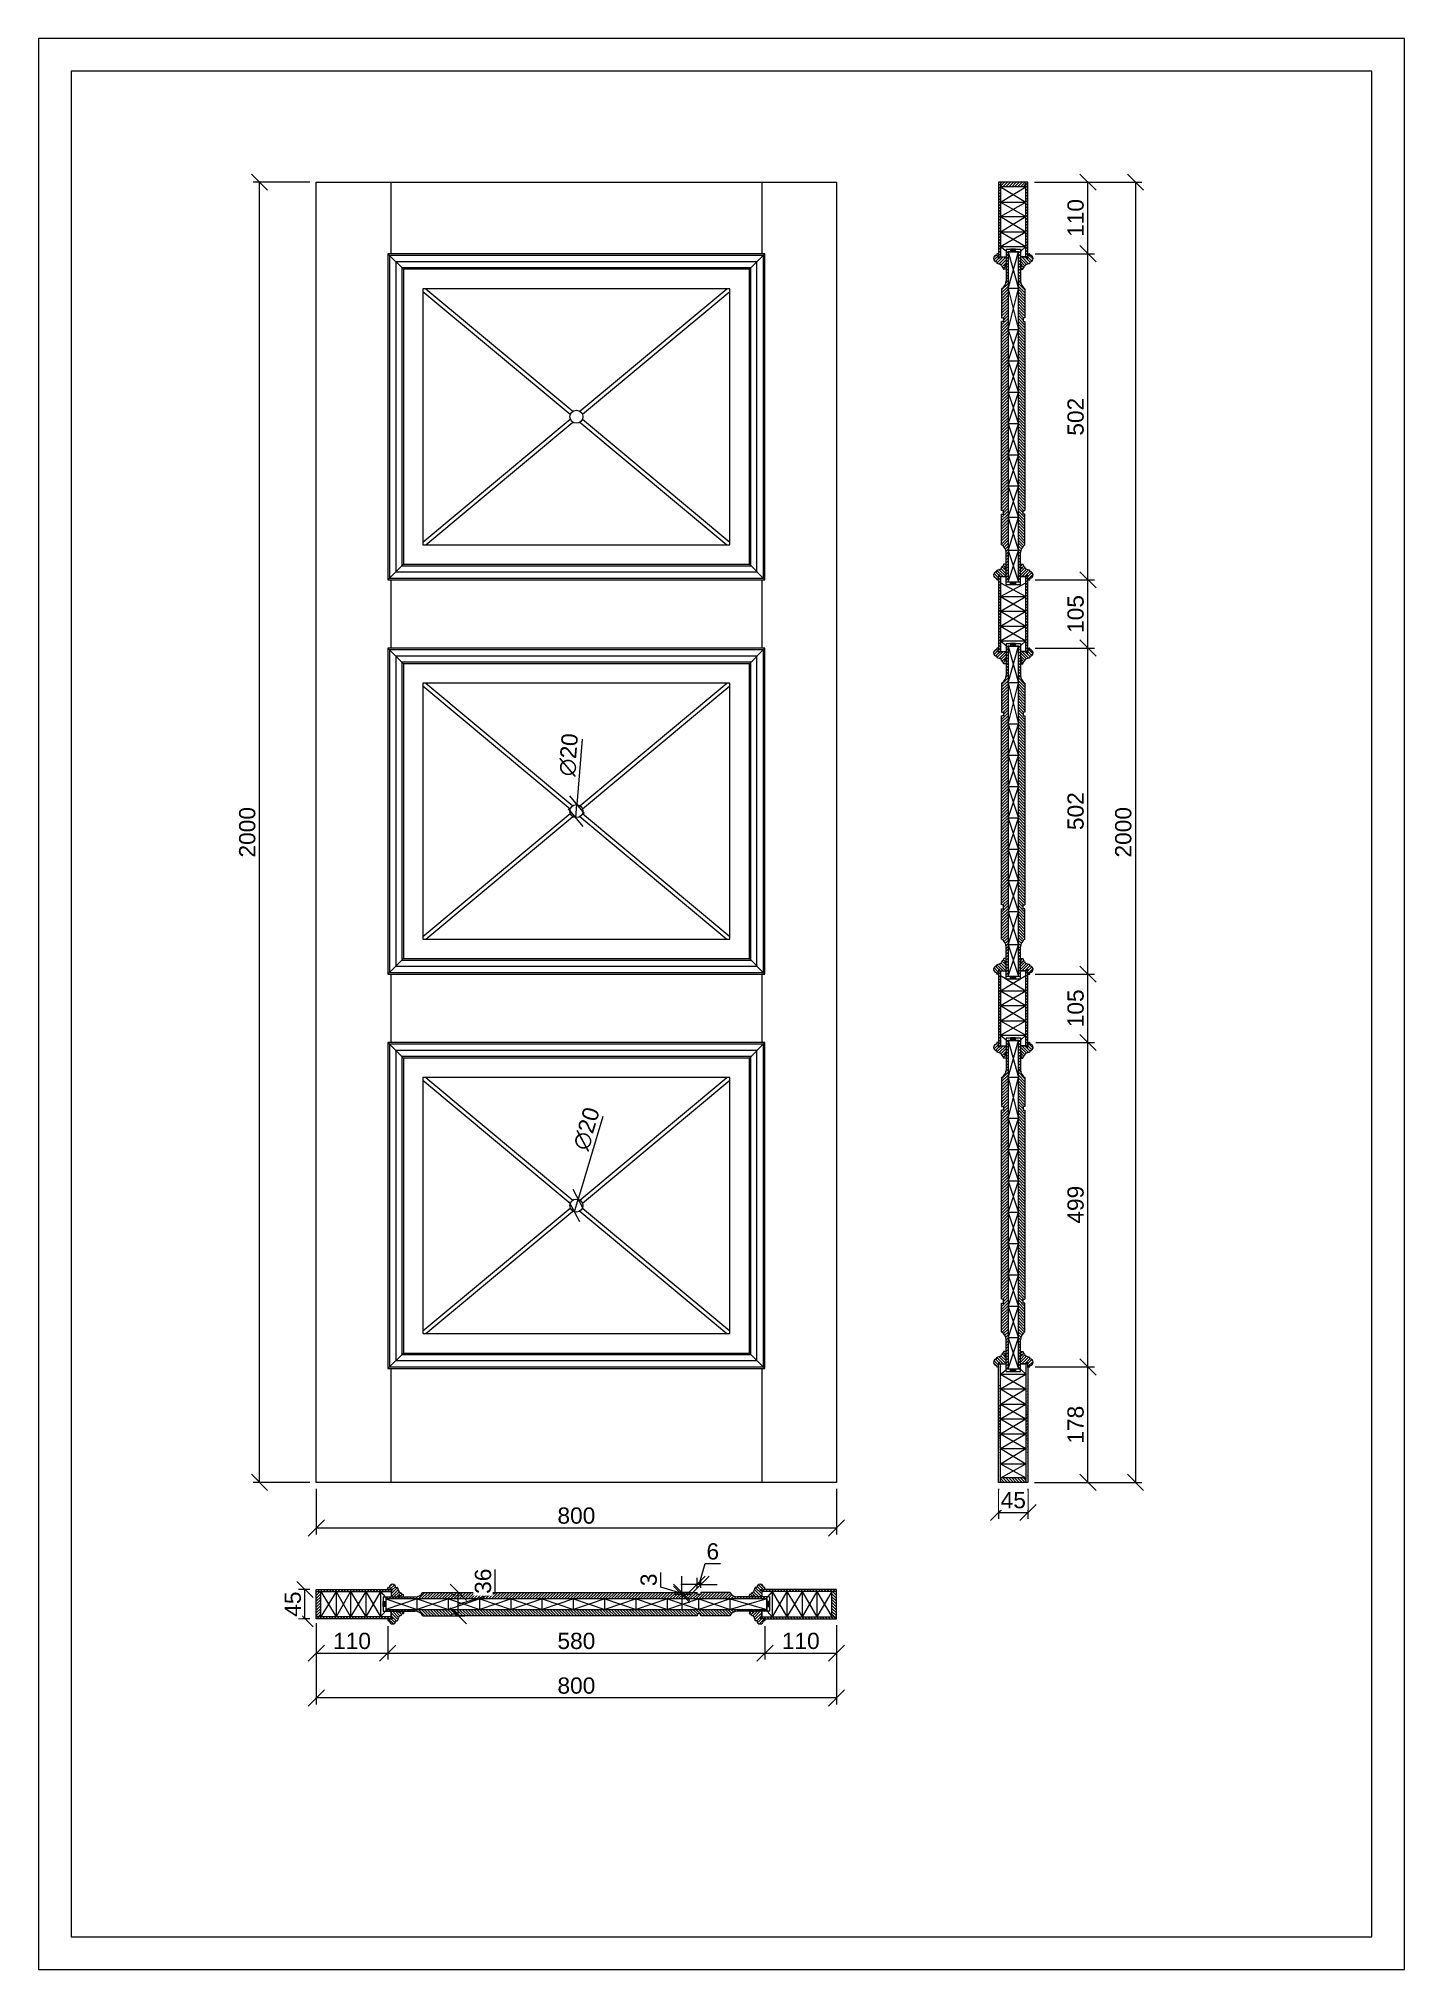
# Model space of a CAD drawing. Header units: millimetres. Extents: x 2046 to 4146, y 519 to 3489.
import ezdxf

# ---------------------------------------------------------------- set-up
doc = ezdxf.new("R2010")
doc.units = ezdxf.units.MM
for name, color, linetype, lineweight in [('图框', 7, 'Continuous', 13), ('填充', 8, 'Continuous', 5), ('标准家私', 4, 'Continuous', 20), ('标注', 2, 'Continuous', 9)]:
    doc.layers.add(name, color=color, linetype=linetype, lineweight=lineweight)
doc.styles.get("Standard").update_dxf_attribs({"font": 'arial.ttf'})
pattern_1 = [(45, (-1087.7585, 3234.7637), (-2.245064, 2.245064), [])]
pattern_2 = [(135, (6834.099, 3234.7637), (2.245064, 2.245064), [])]
pattern_3 = [(225, (1390.8642, 5615.48), (-2.245064, 2.245064), [])]
pattern_4 = [(225, (1390.8642, 6222.1466), (-2.245064, 2.245064), [])]
pattern_5 = [(225, (1390.8642, 6828.8132), (-2.245064, 2.245064), [])]

# ---------------------------------------------------------------- blocks, each defined once
blk = doc.blocks.new('_Oblique')
at = {"color": 0, "linetype": 'ByBlock', "lineweight": -2}
blk.add_line((-0.5, -0.5), (0.5, 0.5), dxfattribs=at)

msp = doc.modelspace()

# ---------------------------------------------------------------- hatches: boundary and pattern name
at = {"layer": '填充'}
h = msp.add_hatch(dxfattribs=at)
h.set_pattern_fill('ANSI31', color=0, angle=90, style=0)
h.set_pattern_definition(pattern_5)
h.paths.add_polyline_path([(3522.5, 3152.9), (3522.5, 3267.9), (3525.5, 3267.9), (3525.5, 3152.9)])
h = msp.add_hatch(dxfattribs=at)
h.set_pattern_fill('ANSI31', color=0, angle=90, style=0)
h.set_pattern_definition([(225, (1619.245, 6788.537), (-2.245064, 2.245064), [])])
h.paths.add_polyline_path([(3564.5, 3267.9), (3564.5, 3260.9), (3525.5, 3260.9), (3525.5, 3267.9)])
h = msp.add_hatch(dxfattribs=at)
h.set_pattern_fill('ANSI31', color=0, angle=90, style=0)
h.set_pattern_definition(pattern_5)
h.paths.add_polyline_path([(3564.5, 3152.9), (3564.5, 3267.9), (3567.5, 3267.9), (3567.5, 3152.9)])
h = msp.add_hatch(dxfattribs=at)
h.set_pattern_fill('ANSI31', color=0, angle=90, style=0)
h.set_pattern_definition([(225, (-313129.9957, 119512.5128), (-2.24506403, 2.24506403), [])])
h.paths.add_polyline_path([(3521.2, 3142.6), (3519.5, 3143.6), (3519.5, 3145.4, -1), (3519.5, 3155.4), (3519.5, 3157.4, -0.414214), (3520, 3157.9), (3522.5, 3157.9), (3522.5, 3152.9), (3522.5, 3150.9), (3524.5, 3150.9), (3524.5, 3152.9), (3534, 3152.9), (3534, 3140.9), (3532, 3140.9), (3532, 3138.9), (3534, 3138.9), (3534, 3135.4), (3532.5, 3133.9), (3530.5, 3133.9, -0.414214), (3530, 3134.4), (3530, 3136.4, -0.310992), (3527.7, 3138, 0.142816), (3526.1, 3140.3, 0.112116)])
h = msp.add_hatch(dxfattribs=at)
h.set_pattern_fill('ANSI31', color=0, angle=90, style=0)
h.set_pattern_definition([(45, (468320.3115, 1268637.9425), (2.24506403, -2.24506403), [])])
h.paths.add_polyline_path([(3527, 3053.5), (3530, 3053.5), (3530, 3059.5), (3527, 3059.5), (3527, 3103.9, 0.270527), (3534, 3116.4), (3534, 3160.9), (3537, 3160.9), (3537, 2655.7), (3534, 2655.7), (3534, 2663.7), (3534, 2679.7), (3534, 2700.2, 0.270527), (3527, 2712.7), (3527, 2757.1), (3530, 2757.1), (3530, 2763.1), (3527, 2763.1)])
h = msp.add_hatch(dxfattribs=at)
h.set_pattern_fill('ANSI31', color=0, angle=90, style=0)
h.set_pattern_definition([(135, (-461230.3357, 1268637.9425), (-2.24506403, -2.24506403), [])])
h.paths.add_polyline_path([(3563, 3053.5), (3560, 3053.5), (3560, 3059.5), (3563, 3059.5), (3563, 3103.9, -0.270527), (3556, 3116.4), (3556, 3160.9), (3553, 3160.9), (3553, 2655.7), (3556, 2655.7), (3556, 2663.7), (3556, 2679.7), (3556, 2700.2, -0.270527), (3563, 2712.7), (3563, 2757.1), (3560, 2757.1), (3560, 2763.1), (3563, 2763.1)])
h = msp.add_hatch(dxfattribs=at)
h.set_pattern_fill('ANSI31', color=0, angle=90, style=0)
h.set_pattern_definition([(315, (5807.3883, 6740.9553), (2.245064, 2.245064), [])])
h.paths.add_polyline_path([(3568.8, 3142.6), (3570.5, 3143.6), (3570.5, 3145.4, 1), (3570.5, 3155.4), (3570.5, 3157.4, 0.414214), (3570, 3157.9), (3567.5, 3157.9), (3567.5, 3152.9), (3567.5, 3150.9), (3565.5, 3150.9), (3565.5, 3152.9), (3556, 3152.9), (3556, 3140.9), (3558, 3140.9), (3558, 3138.9), (3556, 3138.9), (3556, 3135.4), (3557.5, 3133.9), (3559.5, 3133.9, 0.414214), (3560, 3134.4), (3560, 3136.4, 0.310992), (3562.3, 3138, -0.142816), (3563.8, 3140.3, -0.112116)])
h = msp.add_hatch(dxfattribs=at)
h.set_pattern_fill('ANSI31', color=0, angle=90, style=0)
h.set_pattern_definition([(135, (-313129.9957, -113698.4106), (-2.24506403, -2.24506403), [])])
h.paths.add_polyline_path([(3521.2, 2671.5), (3519.5, 2670.5), (3519.5, 2668.7, 1), (3519.5, 2658.7), (3519.5, 2656.7, 0.414214), (3520, 2656.2), (3522.5, 2656.2), (3522.5, 2661.2), (3522.5, 2663.2), (3524.5, 2663.2), (3524.5, 2661.2), (3534, 2661.2), (3534, 2673.2), (3532, 2673.2), (3532, 2675.2), (3534, 2675.2), (3534, 2678.7), (3532.5, 2680.2), (3530.5, 2680.2, 0.414214), (3530, 2679.7), (3530, 2677.7, 0.310992), (3527.7, 2676.1, -0.142816), (3526.1, 2673.8, -0.112116)])
h = msp.add_hatch(dxfattribs=at)
h.set_pattern_fill('ANSI31', color=0, angle=90, style=0)
h.set_pattern_definition([(45, (5807.3883, -926.853), (2.245064, -2.245064), [])])
h.paths.add_polyline_path([(3568.8, 2671.5), (3570.5, 2670.5), (3570.5, 2668.7, -1), (3570.5, 2658.7), (3570.5, 2656.7, -0.414214), (3570, 2656.2), (3567.5, 2656.2), (3567.5, 2661.2), (3567.5, 2663.2), (3565.5, 2663.2), (3565.5, 2661.2), (3556, 2661.2), (3556, 2673.2), (3558, 2673.2), (3558, 2675.2), (3556, 2675.2), (3556, 2678.7), (3557.5, 2680.2), (3559.5, 2680.2, -0.414214), (3560, 2679.7), (3560, 2677.7, -0.310992), (3562.3, 2676.1, 0.142816), (3563.8, 2673.8, 0.112116)])
h = msp.add_hatch(dxfattribs=at)
h.set_pattern_fill('ANSI31', color=0, angle=90, style=0)
h.set_pattern_definition(pattern_4)
h.paths.add_polyline_path([(3522.5, 2546.2), (3522.5, 2661.2), (3525.5, 2661.2), (3525.5, 2546.2)])
h = msp.add_hatch(dxfattribs=at)
h.set_pattern_fill('ANSI31', color=0, angle=90, style=0)
h.set_pattern_definition(pattern_4)
h.paths.add_polyline_path([(3564.5, 2546.2), (3564.5, 2661.2), (3567.5, 2661.2), (3567.5, 2546.2)])
h = msp.add_hatch(dxfattribs=at)
h.set_pattern_fill('ANSI31', color=0, angle=90, style=0)
h.set_pattern_definition([(45, (468320.3115, 1268031.276), (2.24506403, -2.24506403), [])])
h.paths.add_polyline_path([(3527, 2446.9), (3530, 2446.9), (3530, 2452.9), (3527, 2452.9), (3527, 2497.2, 0.270527), (3534, 2509.8), (3534, 2554.2), (3537, 2554.2), (3537, 2049.1), (3534, 2049.1), (3534, 2057.1), (3534, 2073.1), (3534, 2093.5, 0.270527), (3527, 2106), (3527, 2150.4), (3530, 2150.4), (3530, 2156.4), (3527, 2156.4)])
h = msp.add_hatch(dxfattribs=at)
h.set_pattern_fill('ANSI31', color=0, angle=90, style=0)
h.set_pattern_definition([(135, (-461230.3357, 1268031.276), (-2.24506403, -2.24506403), [])])
h.paths.add_polyline_path([(3563, 2446.9), (3560, 2446.9), (3560, 2452.9), (3563, 2452.9), (3563, 2497.2, -0.270527), (3556, 2509.8), (3556, 2554.2), (3553, 2554.2), (3553, 2049.1), (3556, 2049.1), (3556, 2057.1), (3556, 2073.1), (3556, 2093.5, -0.270527), (3563, 2106), (3563, 2150.4), (3560, 2150.4), (3560, 2156.4), (3563, 2156.4)])
h = msp.add_hatch(dxfattribs=at)
h.set_pattern_fill('ANSI31', color=0, angle=90, style=0)
h.set_pattern_definition([(225, (-313129.9957, 118905.846), (-2.24506403, 2.24506403), [])])
h.paths.add_polyline_path([(3521.2, 2536), (3519.5, 2536.9), (3519.5, 2538.7, -1), (3519.5, 2548.7), (3519.5, 2550.7, -0.414214), (3520, 2551.2), (3522.5, 2551.2), (3522.5, 2546.2), (3522.5, 2544.2), (3524.5, 2544.2), (3524.5, 2546.2), (3534, 2546.2), (3534, 2534.2), (3532, 2534.2), (3532, 2532.2), (3534, 2532.2), (3534, 2528.7), (3532.5, 2527.2), (3530.5, 2527.2, -0.414214), (3530, 2527.7), (3530, 2529.7, -0.310992), (3527.7, 2531.4, 0.142816), (3526.1, 2533.7, 0.112116)])
h = msp.add_hatch(dxfattribs=at)
h.set_pattern_fill('ANSI31', color=0, angle=90, style=0)
h.set_pattern_definition([(315, (5807.3883, 6134.2886), (2.245064, 2.245064), [])])
h.paths.add_polyline_path([(3568.8, 2536), (3570.5, 2536.9), (3570.5, 2538.7, 1), (3570.5, 2548.7), (3570.5, 2550.7, 0.414214), (3570, 2551.2), (3567.5, 2551.2), (3567.5, 2546.2), (3567.5, 2544.2), (3565.5, 2544.2), (3565.5, 2546.2), (3556, 2546.2), (3556, 2534.2), (3558, 2534.2), (3558, 2532.2), (3556, 2532.2), (3556, 2528.7), (3557.5, 2527.2), (3559.5, 2527.2, 0.414214), (3560, 2527.7), (3560, 2529.7, 0.310992), (3562.3, 2531.4, -0.142816), (3563.8, 2533.7, -0.112116)])
h = msp.add_hatch(dxfattribs=at)
h.set_pattern_fill('ANSI31', color=0, angle=90, style=0)
h.set_pattern_definition([(135, (-313129.9957, -114305.0773), (-2.24506403, -2.24506403), [])])
h.paths.add_polyline_path([(3521.2, 2064.8), (3519.5, 2063.8), (3519.5, 2062.1, 1), (3519.5, 2052.1), (3519.5, 2050.1, 0.414214), (3520, 2049.6), (3522.5, 2049.6), (3522.5, 2054.6), (3522.5, 2056.6), (3524.5, 2056.6), (3524.5, 2054.6), (3534, 2054.6), (3534, 2066.6), (3532, 2066.6), (3532, 2068.6), (3534, 2068.6), (3534, 2072.1), (3532.5, 2073.6), (3530.5, 2073.6, 0.414214), (3530, 2073.1), (3530, 2071.1, 0.310992), (3527.7, 2069.4, -0.142816), (3526.1, 2067.1, -0.112116)])
h = msp.add_hatch(dxfattribs=at)
h.set_pattern_fill('ANSI31', color=0, angle=90, style=0)
h.set_pattern_definition(pattern_3)
h.paths.add_polyline_path([(3522.5, 1939.6), (3522.5, 2054.6), (3525.5, 2054.6), (3525.5, 1939.6)])
h = msp.add_hatch(dxfattribs=at)
h.set_pattern_fill('ANSI31', color=0, angle=90, style=0)
h.set_pattern_definition([(45, (5807.3883, -1533.5198), (2.245064, -2.245064), [])])
h.paths.add_polyline_path([(3568.8, 2064.8), (3570.5, 2063.8), (3570.5, 2062.1, -1), (3570.5, 2052.1), (3570.5, 2050.1, -0.414214), (3570, 2049.6), (3567.5, 2049.6), (3567.5, 2054.6), (3567.5, 2056.6), (3565.5, 2056.6), (3565.5, 2054.6), (3556, 2054.6), (3556, 2066.6), (3558, 2066.6), (3558, 2068.6), (3556, 2068.6), (3556, 2072.1), (3557.5, 2073.6), (3559.5, 2073.6, -0.414214), (3560, 2073.1), (3560, 2071.1, -0.310992), (3562.3, 2069.4, 0.142816), (3563.8, 2067.1, 0.112116)])
h = msp.add_hatch(dxfattribs=at)
h.set_pattern_fill('ANSI31', color=0, angle=90, style=0)
h.set_pattern_definition(pattern_3)
h.paths.add_polyline_path([(3564.5, 1939.6), (3564.5, 2054.6), (3567.5, 2054.6), (3567.5, 1939.6)])
h = msp.add_hatch(dxfattribs=at)
h.set_pattern_fill('ANSI31', color=0, angle=90, style=0)
h.set_pattern_definition([(225, (-313129.9957, 118299.1795), (-2.24506403, 2.24506403), [])])
h.paths.add_polyline_path([(3521.2, 1929.3), (3519.5, 1930.3), (3519.5, 1932.1, -1), (3519.5, 1942.1), (3519.5, 1944.1, -0.414214), (3520, 1944.6), (3522.5, 1944.6), (3522.5, 1939.6), (3522.5, 1937.6), (3524.5, 1937.6), (3524.5, 1939.6), (3534, 1939.6), (3534, 1927.6), (3532, 1927.6), (3532, 1925.6), (3534, 1925.6), (3534, 1922.1), (3532.5, 1920.6), (3530.5, 1920.6, -0.414214), (3530, 1921.1), (3530, 1923.1, -0.310992), (3527.7, 1924.7, 0.142816), (3526.1, 1927, 0.112116)])
h = msp.add_hatch(dxfattribs=at)
h.set_pattern_fill('ANSI31', color=0, angle=90, style=0)
h.set_pattern_definition([(45, (468320.3115, 1267424.6092), (2.24506403, -2.24506403), [])])
h.paths.add_polyline_path([(3527, 1840.2), (3530, 1840.2), (3530, 1846.2), (3527, 1846.2), (3527, 1890.6, 0.270527), (3534, 1903.1), (3534, 1947.6), (3537, 1947.6), (3537, 1442.4), (3534, 1442.4), (3534, 1450.4), (3534, 1466.4), (3534, 1486.8, 0.270527), (3527, 1499.4), (3527, 1543.7), (3530, 1543.7), (3530, 1549.7), (3527, 1549.7)])
h = msp.add_hatch(dxfattribs=at)
h.set_pattern_fill('ANSI31', color=0, angle=90, style=0)
h.set_pattern_definition([(135, (-461230.3357, 1267424.6092), (-2.24506403, -2.24506403), [])])
h.paths.add_polyline_path([(3563, 1840.2), (3560, 1840.2), (3560, 1846.2), (3563, 1846.2), (3563, 1890.6, -0.270527), (3556, 1903.1), (3556, 1947.6), (3553, 1947.6), (3553, 1442.4), (3556, 1442.4), (3556, 1450.4), (3556, 1466.4), (3556, 1486.8, -0.270527), (3563, 1499.4), (3563, 1543.7), (3560, 1543.7), (3560, 1549.7), (3563, 1549.7)])
h = msp.add_hatch(dxfattribs=at)
h.set_pattern_fill('ANSI31', color=0, angle=90, style=0)
h.set_pattern_definition([(315, (5807.3883, 5527.622), (2.245064, 2.245064), [])])
h.paths.add_polyline_path([(3568.8, 1929.3), (3570.5, 1930.3), (3570.5, 1932.1, 1), (3570.5, 1942.1), (3570.5, 1944.1, 0.414214), (3570, 1944.6), (3567.5, 1944.6), (3567.5, 1939.6), (3567.5, 1937.6), (3565.5, 1937.6), (3565.5, 1939.6), (3556, 1939.6), (3556, 1927.6), (3558, 1927.6), (3558, 1925.6), (3556, 1925.6), (3556, 1922.1), (3557.5, 1920.6), (3559.5, 1920.6, 0.414214), (3560, 1921.1), (3560, 1923.1, 0.310992), (3562.3, 1924.7, -0.142816), (3563.8, 1927, -0.112116)])
h = msp.add_hatch(dxfattribs=at)
h.set_pattern_fill('ANSI31', color=0, angle=90, style=0)
h.set_pattern_definition([(135, (-313129.9957, -114909.244), (-2.24506403, -2.24506403), [])])
h.paths.add_polyline_path([(3521.2, 1460.6), (3519.5, 1459.7), (3519.5, 1457.9, 1), (3519.5, 1447.9), (3519.5, 1445.9, 0.414214), (3520, 1445.4), (3522.5, 1445.4), (3522.5, 1450.4), (3522.5, 1452.4), (3524.5, 1452.4), (3524.5, 1450.4), (3534, 1450.4), (3534, 1462.4), (3532, 1462.4), (3532, 1464.4), (3534, 1464.4), (3534, 1467.9), (3532.5, 1469.4), (3530.5, 1469.4, 0.414214), (3530, 1468.9), (3530, 1466.9, 0.310992), (3527.7, 1465.2, -0.142816), (3526.1, 1462.9, -0.112116)])
h = msp.add_hatch(dxfattribs=at)
h.set_pattern_fill('ANSI31', color=0, angle=90, style=0)
h.set_pattern_definition([(45, (5807.3883, -2137.6864), (2.245064, -2.245064), [])])
h.paths.add_polyline_path([(3568.8, 1460.6), (3570.5, 1459.7), (3570.5, 1457.9, -1), (3570.5, 1447.9), (3570.5, 1445.9, -0.414214), (3570, 1445.4), (3567.5, 1445.4), (3567.5, 1450.4), (3567.5, 1452.4), (3565.5, 1452.4), (3565.5, 1450.4), (3556, 1450.4), (3556, 1462.4), (3558, 1462.4), (3558, 1464.4), (3556, 1464.4), (3556, 1467.9), (3557.5, 1469.4), (3559.5, 1469.4, -0.414214), (3560, 1468.9), (3560, 1466.9, -0.310992), (3562.3, 1465.2, 0.142816), (3563.8, 1462.9, 0.112116)])
h = msp.add_hatch(dxfattribs=at)
h.set_pattern_fill('ANSI31', color=0, angle=90, style=0)
h.set_pattern_definition([(135, (-461890.3356, 1267424.6092), (-2.24506403, -2.24506403), [])])
edge = h.paths.add_edge_path()
edge.add_line((3525.5, 1267.9), (3525.5, 1450.4))
edge.add_line((3522.5, 1267.9), (3522.5, 1448.4))
edge.add_line((3522.5, 1267.9), (3522.5, 1450.4))
h = msp.add_hatch(dxfattribs=at)
h.set_pattern_fill('ANSI31', color=0, angle=90, style=0)
h.set_pattern_definition([(45, (468980.3113, 1267424.6092), (2.24506403, -2.24506403), [])])
edge = h.paths.add_edge_path()
edge.add_line((3564.5, 1267.9), (3564.5, 1450.4))
edge.add_line((3567.5, 1267.9), (3567.5, 1448.4))
edge.add_line((3567.5, 1267.9), (3567.5, 1450.4))
h = msp.add_hatch(dxfattribs=at)
h.set_pattern_fill('ANSI31', color=0, angle=90, style=0)
h.set_pattern_definition([(135, (1619.245, -2252.7683), (-2.245064, -2.245064), [])])
h.paths.add_polyline_path([(3564.5, 1267.9), (3564.5, 1274.9), (3525.5, 1274.9), (3525.5, 1267.9)])
h = msp.add_hatch(dxfattribs=at)
h.set_pattern_fill('ANSI31', color=0, style=0)
h.set_pattern_definition(pattern_1)
h.paths.add_polyline_path([(2588.2, 1103.1), (2473.2, 1103.1), (2473.2, 1100.1), (2588.2, 1100.1)])
h = msp.add_hatch(dxfattribs=at)
h.set_pattern_fill('ANSI31', color=0, style=0)
h.set_pattern_definition([(45, (-1047.4824, 3006.383), (-2.245064, 2.245064), [])])
h.paths.add_polyline_path([(2473.2, 1061.1), (2480.2, 1061.1), (2480.2, 1100.1), (2473.2, 1100.1)])
h = msp.add_hatch(dxfattribs=at)
h.set_pattern_fill('ANSI31', color=0, style=0)
h.set_pattern_definition([(45, (-113771.458, 317755.6236), (-2.24506403, 2.24506403), [])])
h.paths.add_polyline_path([(2598.4, 1104.4), (2597.5, 1106.1), (2595.7, 1106.1, 1), (2585.7, 1106.1), (2583.7, 1106.1, 0.414214), (2583.2, 1105.6), (2583.2, 1103.1), (2588.2, 1103.1), (2590.2, 1103.1), (2590.2, 1101.1), (2588.2, 1101.1), (2588.2, 1091.6), (2600.2, 1091.6), (2600.2, 1093.6), (2602.2, 1093.6), (2602.2, 1091.6), (2605.7, 1091.6), (2607.2, 1093.1), (2607.2, 1095.1, 0.414214), (2606.7, 1095.6), (2604.7, 1095.6, 0.310992), (2603, 1098, -0.142816), (2600.7, 1099.5, -0.112116)])
h = msp.add_hatch(dxfattribs=at)
h.set_pattern_fill('ANSI31', color=0, style=0)
h.set_pattern_definition([(135, (119517.7987, 317755.6236), (2.24506403, 2.24506403), [])])
h.paths.add_polyline_path([(3147.9, 1104.4), (3148.9, 1106.1), (3150.7, 1106.1, -1), (3160.7, 1106.1), (3162.7, 1106.1, -0.414214), (3163.2, 1105.6), (3163.2, 1103.1), (3158.2, 1103.1), (3156.2, 1103.1), (3156.2, 1101.1), (3158.2, 1101.1), (3158.2, 1091.6), (3146.2, 1091.6), (3146.2, 1093.6), (3144.2, 1093.6), (3144.2, 1091.6), (3140.7, 1091.6), (3139.2, 1093.1), (3139.2, 1095.1, -0.414214), (3139.7, 1095.6), (3141.7, 1095.6, -0.310992), (3143.3, 1098, 0.142816), (3145.6, 1099.5, 0.112116)])
h = msp.add_hatch(dxfattribs=at)
h.set_pattern_fill('ANSI31', color=0, style=0)
h.set_pattern_definition(pattern_2)
h.paths.add_polyline_path([(3158.2, 1103.1), (3273.2, 1103.1), (3273.2, 1100.1), (3158.2, 1100.1)])
h = msp.add_hatch(dxfattribs=at)
h.set_pattern_fill('ANSI31', color=0, style=0)
h.set_pattern_definition([(135, (6793.823, 3006.383), (2.245064, 2.245064), [])])
h.paths.add_polyline_path([(3273.2, 1061.1), (3266.2, 1061.1), (3266.2, 1100.1), (3273.2, 1100.1)])
h = msp.add_hatch(dxfattribs=at)
h.set_pattern_fill('ANSI31', color=0, angle=90, style=0)
h.set_pattern_definition([(225, (2473.1703, 1111.14), (-2.245064, 2.245064), [])])
h.paths.add_polyline_path([(3058.8, 1098.6), (3058.8, 1095.6), (3064.8, 1095.6), (3064.8, 1098.6), (3109.2, 1098.6, 0.260151), (3121.2, 1091.6), (3166.2, 1091.6), (3166.2, 1088.6), (2580.2, 1088.6), (2580.2, 1091.6), (2588.2, 1091.6), (2604.2, 1091.6), (2625.2, 1091.6, 0.260151), (2637.2, 1098.6), (2681.5, 1098.6), (2681.5, 1095.6), (2687.5, 1095.6), (2687.5, 1098.6)])
h = msp.add_hatch(dxfattribs=at)
h.set_pattern_fill('ANSI31', color=0, angle=90, style=0)
h.set_pattern_definition([(135, (2473.1703, 1050.14), (-2.245064, -2.245064), [])])
h.paths.add_polyline_path([(3058.8, 1062.6), (3058.8, 1065.6), (3064.8, 1065.6), (3064.8, 1062.6), (3109.2, 1062.6, -0.270527), (3121.7, 1069.6), (3166.2, 1069.6), (3166.2, 1072.6), (2580.2, 1072.6), (2580.2, 1069.6), (2588.2, 1069.6), (2604.2, 1069.6), (2624.6, 1069.6, -0.270527), (2637.2, 1062.6), (2681.5, 1062.6), (2681.5, 1065.6), (2687.5, 1065.6), (2687.5, 1062.6)])
h = msp.add_hatch(dxfattribs=at)
h.set_pattern_fill('ANSI31', color=0, style=0)
h.set_pattern_definition([(315, (-999.9005, -1181.7604), (-2.245064, -2.245064), [])])
h.paths.add_polyline_path([(2598.4, 1056.8), (2597.5, 1055.1), (2595.7, 1055.1, -1), (2585.7, 1055.1), (2583.7, 1055.1, -0.414214), (2583.2, 1055.6), (2583.2, 1058.1), (2588.2, 1058.1), (2590.2, 1058.1), (2590.2, 1060.1), (2588.2, 1060.1), (2588.2, 1069.6), (2600.2, 1069.6), (2600.2, 1067.6), (2602.2, 1067.6), (2602.2, 1069.6), (2605.7, 1069.6), (2607.2, 1068.1), (2607.2, 1066.1, -0.414214), (2606.7, 1065.6), (2604.7, 1065.6, -0.310992), (2603, 1063.3, 0.142816), (2600.7, 1061.8, 0.112116)])
h = msp.add_hatch(dxfattribs=at)
h.set_pattern_fill('ANSI31', color=0, style=0)
h.set_pattern_definition([(225, (6746.2412, -1181.7604), (2.245064, -2.245064), [])])
h.paths.add_polyline_path([(3147.9, 1056.8), (3148.9, 1055.1), (3150.7, 1055.1, 1), (3160.7, 1055.1), (3162.7, 1055.1, 0.414214), (3163.2, 1055.6), (3163.2, 1058.1), (3158.2, 1058.1), (3156.2, 1058.1), (3156.2, 1060.1), (3158.2, 1060.1), (3158.2, 1069.6), (3146.2, 1069.6), (3146.2, 1067.6), (3144.2, 1067.6), (3144.2, 1069.6), (3140.7, 1069.6), (3139.2, 1068.1), (3139.2, 1066.1, 0.414214), (3139.7, 1065.6), (3141.7, 1065.6, 0.310992), (3143.3, 1063.3, -0.142816), (3145.6, 1061.8, -0.112116)])
h = msp.add_hatch(dxfattribs=at)
h.set_pattern_fill('ANSI31', color=0, style=0)
h.set_pattern_definition(pattern_1)
h.paths.add_polyline_path([(2588.2, 1061.1), (2473.2, 1061.1), (2473.2, 1058.1), (2588.2, 1058.1)])
h = msp.add_hatch(dxfattribs=at)
h.set_pattern_fill('ANSI31', color=0, style=0)
h.set_pattern_definition(pattern_2)
h.paths.add_polyline_path([(3158.2, 1061.1), (3273.2, 1061.1), (3273.2, 1058.1), (3158.2, 1058.1)])
at = {"layer": '标准家私'}
for points in [[(3540.9, 3160.9), (3540.9, 3164.9), (3548.5, 3164.9), (3548.5, 3160.9)], [(3540.9, 2653.2), (3540.9, 2649.2), (3548.5, 2649.2), (3548.5, 2653.2)], [(3540.9, 2554.2), (3540.9, 2558.2), (3548.5, 2558.2), (3548.5, 2554.2)], [(3540.9, 2046.6), (3540.9, 2042.6), (3548.5, 2042.6), (3548.5, 2046.6)], [(3540.9, 1947.6), (3540.9, 1951.6), (3548.5, 1951.6), (3548.5, 1947.6)], [(3540.9, 1442.4), (3540.9, 1438.4), (3548.5, 1438.4), (3548.5, 1442.4)], [(2580.2, 1084.8), (2576.2, 1084.8), (2576.2, 1077.1), (2580.2, 1077.1)], [(3166.2, 1084.8), (3170.2, 1084.8), (3170.2, 1077.1), (3166.2, 1077.1)]]:
    msp.add_hatch(color=0, dxfattribs=at).paths.add_polyline_path(points)

# ---------------------------------------------------------------- linework, layer by layer
at = {"layer": '填充', "color": 0}
for p, q in [((2588.2, 3157.9), (2588.2, 3267.9)), ((3158.2, 3267.9), (3158.2, 3157.9)), ((3525.5, 3237.4), (3564.5, 3260.9)), ((3525.5, 3260.9), (3564.5, 3237.4)), ((3525.5, 3237.4), (3564.5, 3237.4)), ((3525.5, 3237.4), (3564.5, 3214.9)), ((3525.5, 3214.9), (3564.5, 3237.4)), ((3525.5, 3214.9), (3564.5, 3214.9)), ((3525.5, 3191.4), (3564.5, 3214.9)), ((3525.5, 3214.9), (3564.5, 3191.4)), ((3525.5, 3191.4), (3564.5, 3191.4)), ((3525.5, 3191.4), (3564.5, 3168.9)), ((3525.5, 3168.9), (3564.5, 3191.4)), ((2607.2, 3133.9), (2583.2, 3157.9)), ((3160.7, 3155.4), (2585.7, 3155.4)), ((2585.7, 3155.4), (2585.7, 2658.7)), ((3139.2, 3133.9), (3163.2, 3157.9)), ((3160.7, 2658.7), (3160.7, 3155.4)), ((3525.5, 3168.9), (3534, 3162.1)), ((3525.5, 3168.9), (3564.5, 3168.9)), ((3556, 3161.4), (3564.5, 3168.9)), ((3150.7, 3145.4), (2595.7, 3145.4)), ((2595.7, 3145.4), (2595.7, 2668.7)), ((3141.7, 3136.4), (2604.7, 3136.4)), ((2604.7, 3136.4), (2604.7, 2677.7)), ((3141.7, 2677.7), (3141.7, 3136.4)), ((3150.7, 2668.7), (3150.7, 3145.4)), ((2607.2, 2680.2), (2583.2, 2656.2)), ((2604.7, 2677.7), (3141.7, 2677.7)), ((3139.2, 2680.2), (3163.2, 2656.2)), ((2585.7, 2658.7), (3160.7, 2658.7)), ((2588.2, 2551.2), (2588.2, 2656.2)), ((2595.7, 2668.7), (3150.7, 2668.7)), ((3158.2, 2656.2), (3158.2, 2551.2)), ((3525.5, 2630.7), (3564.5, 2651.7)), ((3525.5, 2651.7), (3564.5, 2630.7)), ((3525.5, 2630.7), (3564.5, 2630.7)), ((3525.5, 2630.7), (3564.5, 2608.2)), ((3525.5, 2608.2), (3564.5, 2630.7)), ((3525.5, 2608.2), (3564.5, 2608.2)), ((3525.5, 2584.8), (3564.5, 2608.2)), ((3525.5, 2608.2), (3564.5, 2584.8)), ((3525.5, 2584.8), (3564.5, 2584.8)), ((3525.5, 2584.8), (3564.5, 2562.3)), ((3525.5, 2562.3), (3564.5, 2584.8)), ((3525.5, 2562.3), (3534, 2555.4)), ((3525.5, 2562.3), (3564.5, 2562.3)), ((3556, 2554.8), (3564.5, 2562.3)), ((2607.2, 2527.2), (2583.2, 2551.2)), ((3160.7, 2548.7), (2585.7, 2548.7)), ((2585.7, 2548.7), (2585.7, 2052.1)), ((3150.7, 2538.7), (2595.7, 2538.7)), ((2595.7, 2538.7), (2595.7, 2062.1)), ((3141.7, 2529.7), (2604.7, 2529.7)), ((2604.7, 2529.7), (2604.7, 2071.1)), ((3139.2, 2527.2), (3163.2, 2551.2)), ((3141.7, 2071.1), (3141.7, 2529.7)), ((3150.7, 2062.1), (3150.7, 2538.7)), ((3160.7, 2052.1), (3160.7, 2548.7)), ((2607.2, 2073.6), (2583.2, 2049.6)), ((2585.7, 2052.1), (3160.7, 2052.1)), ((2588.2, 1944.6), (2588.2, 2049.6)), ((2595.7, 2062.1), (3150.7, 2062.1)), ((2604.7, 2071.1), (3141.7, 2071.1)), ((3139.2, 2073.6), (3163.2, 2049.6)), ((3158.2, 2049.6), (3158.2, 1944.6)), ((3525.5, 2024.1), (3564.5, 2047.6)), ((3525.5, 2047.6), (3564.5, 2024.1)), ((3525.5, 2024.1), (3564.5, 2024.1)), ((3525.5, 2024.1), (3564.5, 2001.6)), ((3525.5, 2001.6), (3564.5, 2024.1)), ((3525.5, 2001.6), (3564.5, 2001.6)), ((3525.5, 1978.1), (3564.5, 2001.6)), ((3525.5, 2001.6), (3564.5, 1978.1)), ((3525.5, 1978.1), (3564.5, 1978.1)), ((3525.5, 1978.1), (3564.5, 1955.6)), ((3525.5, 1955.6), (3564.5, 1978.1)), ((2607.2, 1920.6), (2583.2, 1944.6)), ((3160.7, 1942.1), (2585.7, 1942.1)), ((2585.7, 1942.1), (2585.7, 1445.4)), ((3150.7, 1932.1), (2595.7, 1932.1)), ((2595.7, 1932.1), (2595.7, 1455.4)), ((3139.2, 1920.6), (3163.2, 1944.6)), ((3150.7, 1455.4), (3150.7, 1932.1)), ((3160.7, 1445.4), (3160.7, 1942.1)), ((3525.5, 1955.6), (3534, 1948.7)), ((3525.5, 1955.6), (3564.5, 1955.6)), ((3556, 1948.1), (3564.5, 1955.6)), ((3141.7, 1923.1), (2604.7, 1923.1)), ((2604.7, 1923.1), (2604.7, 1464.4)), ((3141.7, 1464.4), (3141.7, 1923.1)), ((2607.2, 1466.9), (2583.2, 1442.9)), ((2595.7, 1455.4), (3150.7, 1455.4)), ((2604.7, 1464.4), (3141.7, 1464.4)), ((3139.2, 1466.9), (3163.2, 1442.9)), ((2585.7, 1445.4), (3160.7, 1445.4)), ((2588.2, 1267.9), (2588.2, 1442.9)), ((3158.2, 1442.9), (3158.2, 1267.9)), ((3525.5, 1434.3), (3534, 1441.2)), ((3525.5, 1411.8), (3564.5, 1434.3)), ((3525.5, 1434.3), (3564.5, 1411.8)), ((3525.5, 1434.3), (3564.5, 1434.3)), ((3556, 1441.8), (3564.5, 1434.3)), ((3525.5, 1411.8), (3564.5, 1411.8)), ((3525.5, 1411.8), (3564.5, 1388.4)), ((3525.5, 1388.4), (3564.5, 1411.8)), ((3525.5, 1365.9), (3564.5, 1388.4)), ((3525.5, 1388.4), (3564.5, 1365.9)), ((3525.5, 1388.4), (3564.5, 1388.4)), ((3525.5, 1365.9), (3564.5, 1365.9)), ((3525.5, 1365.9), (3564.5, 1342.4)), ((3525.5, 1342.4), (3564.5, 1365.9)), ((3525.5, 1342.4), (3564.5, 1342.4)), ((3525.5, 1319.9), (3564.5, 1342.4)), ((3525.5, 1342.4), (3564.5, 1319.9)), ((3525.5, 1319.9), (3564.5, 1319.9)), ((3525.5, 1319.9), (3564.5, 1296.4)), ((3525.5, 1296.4), (3564.5, 1319.9)), ((3525.5, 1296.4), (3564.5, 1274.9)), ((3525.5, 1296.4), (3564.5, 1296.4)), ((3525.8, 1274.9), (3564.5, 1296.4)), ((2503.7, 1100.1), (2480.2, 1061.1)), ((2480.2, 1100.1), (2503.7, 1061.1)), ((2503.7, 1100.1), (2503.7, 1061.1)), ((2503.7, 1100.1), (2526.1, 1061.1)), ((2526.1, 1100.1), (2503.7, 1061.1)), ((2526.1, 1100.1), (2526.1, 1061.1)), ((2549.6, 1100.1), (2526.1, 1061.1)), ((2526.1, 1100.1), (2549.6, 1061.1)), ((2549.6, 1100.1), (2549.6, 1061.1)), ((2549.6, 1100.1), (2572.1, 1061.1)), ((2572.1, 1100.1), (2549.6, 1061.1)), ((2572.1, 1100.1), (2579, 1091.6)), ((2572.1, 1100.1), (2572.1, 1061.1)), ((3174.2, 1100.1), (3167.3, 1091.6)), ((3196.7, 1100.1), (3174.2, 1061.1)), ((3174.2, 1100.1), (3196.7, 1061.1)), ((3174.2, 1100.1), (3174.2, 1061.1)), ((3196.7, 1100.1), (3196.7, 1061.1)), ((3196.7, 1100.1), (3220.2, 1061.1)), ((3220.2, 1100.1), (3196.7, 1061.1)), ((3242.7, 1100.1), (3220.2, 1061.1)), ((3220.2, 1100.1), (3242.7, 1061.1)), ((3220.2, 1100.1), (3220.2, 1061.1)), ((3242.7, 1100.1), (3242.7, 1061.1)), ((3242.7, 1100.1), (3266.2, 1061.1)), ((3266.2, 1100.1), (3242.7, 1061.1)), ((2579.6, 1069.6), (2572.1, 1061.1)), ((3166.7, 1069.6), (3174.2, 1061.1))]:
    msp.add_line(p, q, dxfattribs=at)
for points in [[(3537, 3104.3), (3553, 3160.9), (3537, 3160.9), (3553, 3104.3)], [(3537, 3040.7), (3553, 3104.3), (3537, 3104.3), (3553, 3040.7)], [(3537, 2992.6), (3553, 3040.7), (3537, 3040.7), (3553, 2992.6)], [(3537, 2944.5), (3553, 2992.6), (3537, 2992.6), (3553, 2944.5)], [(3537, 2896.3), (3553, 2944.5), (3537, 2944.5), (3553, 2896.3)], [(3537, 2848.2), (3553, 2896.3), (3537, 2896.3), (3553, 2848.2)], [(3537, 2800.1), (3553, 2848.2), (3537, 2848.2), (3553, 2800.1)], [(3537, 2752), (3553, 2800.1), (3537, 2800.1), (3553, 2752)], [(3537, 2701.3), (3553, 2752), (3537, 2752), (3553, 2701.3)], [(3537, 2653.2), (3553, 2701.3), (3537, 2701.3), (3553, 2653.2)], [(3537, 2497.6), (3553, 2554.2), (3537, 2554.2), (3553, 2497.6)], [(3537, 2434), (3553, 2497.6), (3537, 2497.6), (3553, 2434)], [(3537, 2385.9), (3553, 2434), (3537, 2434), (3553, 2385.9)], [(3537, 2337.8), (3553, 2385.9), (3537, 2385.9), (3553, 2337.8)], [(3537, 2289.7), (3553, 2337.8), (3537, 2337.8), (3553, 2289.7)], [(3537, 2241.5), (3553, 2289.7), (3537, 2289.7), (3553, 2241.5)], [(3537, 2193.4), (3553, 2241.5), (3537, 2241.5), (3553, 2193.4)], [(3537, 2145.3), (3553, 2193.4), (3537, 2193.4), (3553, 2145.3)], [(3537, 2094.7), (3553, 2145.3), (3537, 2145.3), (3553, 2094.7)], [(3537, 2046.6), (3553, 2094.7), (3537, 2094.7), (3553, 2046.6)], [(3537, 1890.9), (3553, 1947.6), (3537, 1947.6), (3553, 1890.9)], [(3537, 1827.4), (3553, 1890.9), (3537, 1890.9), (3553, 1827.4)], [(3537, 1779.3), (3553, 1827.4), (3537, 1827.4), (3553, 1779.3)], [(3537, 1731.1), (3553, 1779.3), (3537, 1779.3), (3553, 1731.1)], [(3537, 1683), (3553, 1731.1), (3537, 1731.1), (3553, 1683)], [(3537, 1634.9), (3553, 1683), (3537, 1683), (3553, 1634.9)], [(3537, 1586.8), (3553, 1634.9), (3537, 1634.9), (3553, 1586.8)], [(3537, 1538.6), (3553, 1586.8), (3537, 1586.8), (3553, 1538.6)], [(3537, 1490.5), (3553, 1538.6), (3537, 1538.6), (3553, 1490.5)], [(3537, 1442.4), (3553, 1490.5), (3537, 1490.5), (3553, 1442.4)], [(2580.2, 1088.6), (2628.3, 1072.6), (2628.3, 1088.6), (2580.2, 1072.6)], [(2628.3, 1088.6), (2676.4, 1072.6), (2676.4, 1088.6), (2628.3, 1072.6)], [(2676.4, 1088.6), (2724.5, 1072.6), (2724.5, 1088.6), (2676.4, 1072.6)], [(2724.5, 1088.6), (2772.7, 1072.6), (2772.7, 1088.6), (2724.5, 1072.6)], [(2772.7, 1088.6), (2820.8, 1072.6), (2820.8, 1088.6), (2772.7, 1072.6)], [(2820.8, 1088.6), (2868.9, 1072.6), (2868.9, 1088.6), (2820.8, 1072.6)], [(2868.9, 1088.6), (2917, 1072.6), (2917, 1088.6), (2868.9, 1072.6)], [(2917, 1088.6), (2965.2, 1072.6), (2965.2, 1088.6), (2917, 1072.6)], [(2965.2, 1088.6), (3013.3, 1072.6), (3013.3, 1088.6), (2965.2, 1072.6)], [(3013.3, 1088.6), (3061.4, 1072.6), (3061.4, 1088.6), (3013.3, 1072.6)], [(3061.4, 1088.6), (3109.5, 1072.6), (3109.5, 1088.6), (3061.4, 1072.6)], [(3109.5, 1088.6), (3166.2, 1072.6), (3166.2, 1088.6), (3109.5, 1072.6)]]:
    msp.add_lwpolyline(points, dxfattribs=at)
at = {"layer": '标准家私', "color": 0}
for p, q in [((2473.2, 1267.9), (2473.2, 3267.9)), ((2473.2, 3267.9), (3273.2, 3267.9)), ((3273.2, 3267.9), (3273.2, 1267.9)), ((3522.5, 3267.9), (3522.5, 3152.9)), ((3567.5, 3267.9), (3522.5, 3267.9)), ((3522.5, 3267.9), (3522.5, 3154.9)), ((3525.5, 3267.9), (3525.5, 3152.9)), ((3564.5, 3152.9), (3564.5, 3267.9)), ((3567.5, 3154.9), (3567.5, 3267.9)), ((3564.5, 3260.9), (3525.5, 3260.9)), ((3163.2, 3157.9), (2583.2, 3157.9)), ((2583.2, 3157.9), (2583.2, 2656.2)), ((3163.2, 2656.2), (3163.2, 3157.9)), ((3519.5, 3157.4), (3519.5, 3155.4)), ((3522.5, 3157.9), (3520, 3157.9)), ((3522.5, 3157.9), (3522.5, 3152.9)), ((3522.5, 3157.9), (3522.5, 3152.9)), ((3522.5, 3157.9), (3522.5, 3152.9)), ((3522.5, 3157.9), (3522.5, 3152.9)), ((3522.5, 3152.9), (3534, 3152.9)), ((3522.5, 3152.9), (3534, 3152.9)), ((3522.5, 3152.9), (3534, 3152.9)), ((3524.5, 3152.9), (3534, 3152.9)), ((3524.5, 3152.9), (3534, 3152.9)), ((3534, 3164.9), (3534, 3135.1)), ((3534, 3164.9), (3534, 3152.9)), ((3534, 3164.9), (3556, 3164.9)), ((3534, 3160.9), (3556, 3160.9)), ((3534, 3152.9), (3534, 3140.9)), ((3534, 3152.9), (3534, 3115.9)), ((3537, 3160.9), (3537, 2653.2)), ((3553, 2653.2), (3553, 3160.9)), ((3556, 3164.9), (3556, 3115.9)), ((3556, 3164.9), (3556, 3152.9)), ((3565.5, 3152.9), (3556, 3152.9)), ((3567.5, 3152.9), (3556, 3152.9)), ((3567.5, 3152.9), (3556, 3152.9)), ((3567.5, 3152.9), (3556, 3152.9)), ((3565.5, 3152.9), (3556, 3152.9)), ((3556, 3152.9), (3556, 3140.9)), ((3556, 3152.9), (3565.5, 3152.9)), ((3556, 3152.9), (3556, 3136.9)), ((3567.5, 3157.9), (3567.5, 3152.9)), ((3567.5, 3157.9), (3567.5, 3152.9)), ((3567.5, 3157.9), (3570, 3157.9)), ((3567.5, 3157.9), (3567.5, 3152.9)), ((3567.5, 3157.9), (3567.5, 3152.9)), ((3567.5, 3157.9), (3567.5, 3152.9)), ((3570.5, 3157.4), (3570.5, 3155.4)), ((3139.2, 3133.9), (2607.2, 3133.9)), ((2607.2, 3133.9), (2607.2, 2680.2)), ((3139.2, 2680.2), (3139.2, 3133.9)), ((3519.5, 3145.4), (3519.5, 3143.3)), ((3530, 3134.4), (3530, 3136.4)), ((3534, 3133.9), (3530.5, 3133.9)), ((3534, 3138.9), (3534, 3135.4)), ((3556, 3138.9), (3556, 3135.4)), ((3556, 3133.9), (3559.5, 3133.9)), ((3560, 3134.4), (3560, 3136.4)), ((3570.5, 3145.4), (3570.5, 3143.3)), ((3109.2, 3103.9), (2637.2, 3103.9)), ((2637.2, 3103.9), (2637.2, 2710.2)), ((2637.2, 3100), (2863.9, 2910.9)), ((2641.9, 3103.9), (2867.8, 2915.5)), ((2878.6, 2915.5), (3104.5, 3103.9)), ((2882.4, 2910.9), (3109.2, 3100)), ((3109.2, 2710.2), (3109.2, 3103.9)), ((3527, 3103.9), (3527, 3059.5)), ((3563, 3103.9), (3563, 3059.5)), ((3527, 3059.5), (3530, 3059.5)), ((3530, 3059.5), (3530, 3053.5)), ((3563, 3059.5), (3560, 3059.5)), ((3560, 3059.5), (3560, 3053.5)), ((3527, 2763.1), (3527, 3053.5)), ((3530, 3053.5), (3527, 3053.5)), ((3560, 3053.5), (3563, 3053.5)), ((3563, 3053.5), (3563, 2763.1)), ((2637.2, 2714.1), (2863.9, 2903.2)), ((2641.9, 2710.2), (2867.8, 2898.6)), ((2878.6, 2898.6), (3104.5, 2710.2)), ((2882.4, 2903.2), (3109.2, 2714.1)), ((3530, 2763.1), (3527, 2763.1)), ((3530, 2757.1), (3530, 2763.1)), ((3560, 2757.1), (3560, 2763.1)), ((3560, 2763.1), (3563, 2763.1)), ((3527, 2757.1), (3530, 2757.1)), ((3527, 2710.2), (3527, 2757.1)), ((3563, 2757.1), (3560, 2757.1)), ((3563, 2710.2), (3563, 2757.1)), ((2637.2, 2710.2), (3109.2, 2710.2)), ((2607.2, 2680.2), (3139.2, 2680.2)), ((3530, 2679.7), (3530, 2677.7)), ((3534, 2680.2), (3530.5, 2680.2)), ((3534, 2661.2), (3534, 2698.2)), ((3534, 2649.2), (3534, 2679)), ((3534, 2675.2), (3534, 2678.7)), ((3534, 2661.2), (3534, 2673.2)), ((3556, 2649.2), (3556, 2698.2)), ((3556, 2680.2), (3559.5, 2680.2)), ((3556, 2675.2), (3556, 2678.7)), ((3556, 2661.2), (3556, 2677.2)), ((3556, 2661.2), (3556, 2673.2)), ((3560, 2679.7), (3560, 2677.7)), ((2583.2, 2656.2), (3163.2, 2656.2)), ((3519.5, 2668.7), (3519.5, 2670.8)), ((3519.5, 2656.7), (3519.5, 2658.7)), ((3522.5, 2656.2), (3520, 2656.2)), ((3522.5, 2656.2), (3522.5, 2661.2)), ((3522.5, 2656.2), (3522.5, 2661.2)), ((3522.5, 2661.2), (3534, 2661.2)), ((3522.5, 2656.2), (3522.5, 2661.2)), ((3522.5, 2661.2), (3534, 2661.2)), ((3522.5, 2656.2), (3522.5, 2661.2)), ((3522.5, 2661.2), (3534, 2661.2)), ((3522.5, 2658.7), (3522.5, 2546.2)), ((3522.5, 2658.7), (3522.5, 2548.2)), ((3524.5, 2661.2), (3534, 2661.2)), ((3524.5, 2661.2), (3534, 2661.2)), ((3525.5, 2661.2), (3525.5, 2546.2)), ((3534, 2649.2), (3534, 2661.2)), ((3534, 2653.2), (3556, 2653.2)), ((3534, 2649.2), (3556, 2649.2)), ((3565.5, 2661.2), (3556, 2661.2)), ((3567.5, 2661.2), (3556, 2661.2)), ((3567.5, 2661.2), (3556, 2661.2)), ((3567.5, 2661.2), (3556, 2661.2)), ((3565.5, 2661.2), (3556, 2661.2)), ((3556, 2661.2), (3565.5, 2661.2)), ((3556, 2649.2), (3556, 2661.2)), ((3564.5, 2546.2), (3564.5, 2661.2)), ((3567.5, 2656.2), (3567.5, 2661.2)), ((3567.5, 2656.2), (3567.5, 2661.2)), ((3567.5, 2656.2), (3567.5, 2661.2)), ((3567.5, 2656.2), (3567.5, 2661.2)), ((3567.5, 2656.2), (3567.5, 2661.2)), ((3567.5, 2548.2), (3567.5, 2658.7)), ((3567.5, 2656.2), (3570, 2656.2)), ((3570.5, 2668.7), (3570.5, 2670.8)), ((3570.5, 2656.7), (3570.5, 2658.7)), ((3534, 2558.2), (3534, 2528.4)), ((3534, 2558.2), (3534, 2546.2)), ((3534, 2558.2), (3556, 2558.2)), ((3534, 2554.2), (3556, 2554.2)), ((3537, 2554.2), (3537, 2046.6)), ((3553, 2046.6), (3553, 2554.2)), ((3556, 2558.2), (3556, 2509.2)), ((3556, 2558.2), (3556, 2546.2)), ((3163.2, 2551.2), (2583.2, 2551.2)), ((2583.2, 2551.2), (2583.2, 2049.6)), ((3139.2, 2527.2), (2607.2, 2527.2)), ((2607.2, 2527.2), (2607.2, 2073.6)), ((3139.2, 2073.6), (3139.2, 2527.2)), ((3163.2, 2049.6), (3163.2, 2551.2)), ((3519.5, 2550.7), (3519.5, 2548.7)), ((3519.5, 2538.7), (3519.5, 2536.7)), ((3522.5, 2551.2), (3520, 2551.2)), ((3522.5, 2551.2), (3522.5, 2546.2)), ((3522.5, 2551.2), (3522.5, 2546.2)), ((3522.5, 2551.2), (3522.5, 2546.2)), ((3522.5, 2551.2), (3522.5, 2546.2)), ((3522.5, 2546.2), (3534, 2546.2)), ((3522.5, 2546.2), (3534, 2546.2)), ((3522.5, 2546.2), (3534, 2546.2)), ((3524.5, 2546.2), (3534, 2546.2)), ((3524.5, 2546.2), (3534, 2546.2)), ((3530, 2527.7), (3530, 2529.7)), ((3534, 2527.2), (3530.5, 2527.2)), ((3534, 2546.2), (3534, 2534.2)), ((3534, 2546.2), (3534, 2509.2)), ((3534, 2532.2), (3534, 2528.7)), ((3565.5, 2546.2), (3556, 2546.2)), ((3567.5, 2546.2), (3556, 2546.2)), ((3567.5, 2546.2), (3556, 2546.2)), ((3567.5, 2546.2), (3556, 2546.2)), ((3565.5, 2546.2), (3556, 2546.2)), ((3556, 2546.2), (3556, 2534.2)), ((3556, 2546.2), (3565.5, 2546.2)), ((3556, 2546.2), (3556, 2530.2)), ((3556, 2532.2), (3556, 2528.7)), ((3556, 2527.2), (3559.5, 2527.2)), ((3560, 2527.7), (3560, 2529.7)), ((3567.5, 2551.2), (3567.5, 2546.2)), ((3567.5, 2551.2), (3567.5, 2546.2)), ((3567.5, 2551.2), (3570, 2551.2)), ((3567.5, 2551.2), (3567.5, 2546.2)), ((3567.5, 2551.2), (3567.5, 2546.2)), ((3567.5, 2551.2), (3567.5, 2546.2)), ((3570.5, 2550.7), (3570.5, 2548.7)), ((3570.5, 2538.7), (3570.5, 2536.7)), ((3109.2, 2497.2), (2637.2, 2497.2)), ((2637.2, 2497.2), (2637.2, 2103.6)), ((2641.9, 2497.2), (2867.8, 2308.8)), ((2878.6, 2308.8), (3104.5, 2497.2)), ((3109.2, 2103.6), (3109.2, 2497.2)), ((3527, 2497.2), (3527, 2452.9)), ((3563, 2497.2), (3563, 2452.9)), ((2637.2, 2493.3), (2863.9, 2304.2)), ((2882.4, 2304.2), (3109.2, 2493.3)), ((3527, 2452.9), (3530, 2452.9)), ((3527, 2156.4), (3527, 2446.9)), ((3530, 2446.9), (3527, 2446.9)), ((3530, 2452.9), (3530, 2446.9)), ((3563, 2452.9), (3560, 2452.9)), ((3560, 2452.9), (3560, 2446.9)), ((3560, 2446.9), (3563, 2446.9)), ((3563, 2446.9), (3563, 2156.4)), ((2637.2, 2107.5), (2863.9, 2296.6)), ((2641.9, 2103.6), (2867.8, 2292)), ((2878.6, 2292), (3104.5, 2103.6)), ((2882.4, 2296.6), (3109.2, 2107.5)), ((3530, 2156.4), (3527, 2156.4)), ((3527, 2150.4), (3530, 2150.4)), ((3527, 2103.5), (3527, 2150.4)), ((3530, 2150.4), (3530, 2156.4)), ((3560, 2150.4), (3560, 2156.4)), ((3560, 2156.4), (3563, 2156.4)), ((3563, 2150.4), (3560, 2150.4)), ((3563, 2103.5), (3563, 2150.4)), ((2637.2, 2103.6), (3109.2, 2103.6)), ((3534, 2054.6), (3534, 2091.6)), ((3556, 2042.6), (3556, 2091.6)), ((2583.2, 2049.6), (3163.2, 2049.6)), ((2607.2, 2073.6), (3139.2, 2073.6)), ((3519.5, 2062.1), (3519.5, 2064.1)), ((3519.5, 2050.1), (3519.5, 2052.1)), ((3522.5, 2049.6), (3520, 2049.6)), ((3522.5, 2054.6), (3522.5, 1939.6)), ((3522.5, 2054.6), (3522.5, 1941.6)), ((3522.5, 2049.6), (3522.5, 2054.6)), ((3522.5, 2049.6), (3522.5, 2054.6)), ((3522.5, 2054.6), (3534, 2054.6)), ((3522.5, 2049.6), (3522.5, 2054.6)), ((3522.5, 2054.6), (3534, 2054.6)), ((3522.5, 2049.6), (3522.5, 2054.6)), ((3522.5, 2054.6), (3534, 2054.6)), ((3524.5, 2054.6), (3534, 2054.6)), ((3524.5, 2054.6), (3534, 2054.6)), ((3525.5, 2054.6), (3525.5, 1939.6)), ((3530, 2073.1), (3530, 2071.1)), ((3534, 2073.6), (3530.5, 2073.6)), ((3534, 2042.6), (3534, 2072.4)), ((3534, 2068.6), (3534, 2072.1)), ((3534, 2054.6), (3534, 2066.6)), ((3534, 2042.6), (3534, 2054.6)), ((3556, 2073.6), (3559.5, 2073.6)), ((3556, 2068.6), (3556, 2072.1)), ((3556, 2054.6), (3556, 2070.6)), ((3556, 2054.6), (3556, 2066.6)), ((3565.5, 2054.6), (3556, 2054.6)), ((3567.5, 2054.6), (3556, 2054.6)), ((3567.5, 2054.6), (3556, 2054.6)), ((3567.5, 2054.6), (3556, 2054.6)), ((3565.5, 2054.6), (3556, 2054.6)), ((3556, 2054.6), (3565.5, 2054.6)), ((3556, 2042.6), (3556, 2054.6)), ((3560, 2073.1), (3560, 2071.1)), ((3564.5, 1939.6), (3564.5, 2054.6)), ((3567.5, 1941.6), (3567.5, 2054.6)), ((3567.5, 2049.6), (3567.5, 2054.6)), ((3567.5, 2049.6), (3567.5, 2054.6)), ((3567.5, 2049.6), (3567.5, 2054.6)), ((3567.5, 2049.6), (3567.5, 2054.6)), ((3567.5, 2049.6), (3567.5, 2054.6)), ((3567.5, 2049.6), (3570, 2049.6)), ((3570.5, 2062.1), (3570.5, 2064.1)), ((3570.5, 2050.1), (3570.5, 2052.1)), ((3534, 2046.6), (3556, 2046.6)), ((3534, 2042.6), (3556, 2042.6)), ((3163.2, 1944.6), (2583.2, 1944.6)), ((2583.2, 1944.6), (2583.2, 1442.9)), ((3163.2, 1442.9), (3163.2, 1944.6)), ((3519.5, 1944.1), (3519.5, 1942.1)), ((3519.5, 1932.1), (3519.5, 1930)), ((3522.5, 1944.6), (3520, 1944.6)), ((3522.5, 1944.6), (3522.5, 1939.6)), ((3522.5, 1944.6), (3522.5, 1939.6)), ((3522.5, 1944.6), (3522.5, 1939.6)), ((3522.5, 1944.6), (3522.5, 1939.6)), ((3522.5, 1939.6), (3534, 1939.6)), ((3522.5, 1939.6), (3534, 1939.6)), ((3522.5, 1939.6), (3534, 1939.6)), ((3524.5, 1939.6), (3534, 1939.6)), ((3524.5, 1939.6), (3534, 1939.6)), ((3534, 1951.6), (3534, 1921.8)), ((3534, 1951.6), (3534, 1939.6)), ((3534, 1951.6), (3556, 1951.6)), ((3534, 1947.6), (3556, 1947.6)), ((3534, 1939.6), (3534, 1927.6)), ((3534, 1939.6), (3534, 1902.6)), ((3537, 1947.6), (3537, 1442.4)), ((3553, 1442.4), (3553, 1947.6)), ((3556, 1951.6), (3556, 1902.6)), ((3556, 1951.6), (3556, 1939.6)), ((3565.5, 1939.6), (3556, 1939.6)), ((3567.5, 1939.6), (3556, 1939.6)), ((3567.5, 1939.6), (3556, 1939.6)), ((3567.5, 1939.6), (3556, 1939.6)), ((3565.5, 1939.6), (3556, 1939.6)), ((3556, 1939.6), (3556, 1927.6)), ((3556, 1939.6), (3565.5, 1939.6)), ((3556, 1939.6), (3556, 1923.6)), ((3567.5, 1944.6), (3567.5, 1939.6)), ((3567.5, 1944.6), (3567.5, 1939.6)), ((3567.5, 1944.6), (3570, 1944.6)), ((3567.5, 1944.6), (3567.5, 1939.6)), ((3567.5, 1944.6), (3567.5, 1939.6)), ((3567.5, 1944.6), (3567.5, 1939.6)), ((3570.5, 1944.1), (3570.5, 1942.1)), ((3570.5, 1932.1), (3570.5, 1930)), ((3139.2, 1920.6), (2607.2, 1920.6)), ((2607.2, 1920.6), (2607.2, 1466.9)), ((3139.2, 1466.9), (3139.2, 1920.6)), ((3530, 1921.1), (3530, 1923.1)), ((3534, 1920.6), (3530.5, 1920.6)), ((3534, 1925.6), (3534, 1922.1)), ((3556, 1925.6), (3556, 1922.1)), ((3556, 1920.6), (3559.5, 1920.6)), ((3560, 1921.1), (3560, 1923.1)), ((3109.2, 1890.6), (2637.2, 1890.6)), ((2637.2, 1890.6), (2637.2, 1496.9)), ((2637.2, 1886.6), (2863.9, 1697.5)), ((2641.9, 1890.6), (2867.8, 1702.1)), ((2878.6, 1702.1), (3104.5, 1890.6)), ((2882.4, 1697.5), (3109.2, 1886.6)), ((3109.2, 1496.9), (3109.2, 1890.6)), ((3527, 1890.6), (3527, 1846.2)), ((3563, 1890.6), (3563, 1846.2)), ((3527, 1846.2), (3530, 1846.2)), ((3530, 1846.2), (3530, 1840.2)), ((3563, 1846.2), (3560, 1846.2)), ((3560, 1846.2), (3560, 1840.2)), ((3527, 1549.7), (3527, 1840.2)), ((3530, 1840.2), (3527, 1840.2)), ((3560, 1840.2), (3563, 1840.2)), ((3563, 1840.2), (3563, 1549.7)), ((2637.2, 1500.8), (2863.9, 1689.9)), ((2641.9, 1496.9), (2867.8, 1685.3)), ((2878.6, 1685.3), (3104.5, 1496.9)), ((2882.4, 1689.9), (3109.2, 1500.8)), ((3530, 1549.7), (3527, 1549.7)), ((3530, 1543.7), (3530, 1549.7)), ((3560, 1543.7), (3560, 1549.7)), ((3560, 1549.7), (3563, 1549.7)), ((3527, 1543.7), (3530, 1543.7)), ((3527, 1499.4), (3527, 1543.7)), ((3563, 1543.7), (3560, 1543.7)), ((3563, 1499.4), (3563, 1543.7)), ((2637.2, 1496.9), (3109.2, 1496.9)), ((3534, 1450.4), (3534, 1487.4)), ((3556, 1438.4), (3556, 1487.4)), ((2607.2, 1466.9), (3139.2, 1466.9)), ((3519.5, 1457.9), (3519.5, 1459.9)), ((3530, 1468.9), (3530, 1466.9)), ((3534, 1469.4), (3530.5, 1469.4)), ((3534, 1438.4), (3534, 1468.2)), ((3534, 1464.4), (3534, 1467.9)), ((3534, 1450.4), (3534, 1462.4)), ((3556, 1469.4), (3559.5, 1469.4)), ((3556, 1464.4), (3556, 1467.9)), ((3556, 1450.4), (3556, 1466.4)), ((3556, 1450.4), (3556, 1462.4)), ((3560, 1468.9), (3560, 1466.9)), ((3570.5, 1457.9), (3570.5, 1459.9)), ((2583.2, 1442.9), (3163.2, 1442.9)), ((3519.5, 1445.9), (3519.5, 1447.9)), ((3522.5, 1445.4), (3520, 1445.4)), ((3522.5, 1445.4), (3522.5, 1450.4)), ((3522.5, 1445.4), (3522.5, 1450.4)), ((3522.5, 1450.4), (3534, 1450.4)), ((3522.5, 1445.4), (3522.5, 1450.4)), ((3522.5, 1450.4), (3534, 1450.4)), ((3522.5, 1445.4), (3522.5, 1450.4)), ((3522.5, 1450.4), (3534, 1450.4)), ((3522.5, 1267.9), (3522.5, 1450.4)), ((3522.5, 1267.9), (3522.5, 1448.4)), ((3524.5, 1450.4), (3534, 1450.4)), ((3524.5, 1450.4), (3534, 1450.4)), ((3525.5, 1267.9), (3525.5, 1450.4)), ((3534, 1438.4), (3534, 1450.4)), ((3534, 1442.4), (3556, 1442.4)), ((3534, 1438.4), (3556, 1438.4)), ((3565.5, 1450.4), (3556, 1450.4)), ((3567.5, 1450.4), (3556, 1450.4)), ((3567.5, 1450.4), (3556, 1450.4)), ((3567.5, 1450.4), (3556, 1450.4)), ((3565.5, 1450.4), (3556, 1450.4)), ((3556, 1450.4), (3565.5, 1450.4)), ((3556, 1438.4), (3556, 1450.4)), ((3564.5, 1450.4), (3564.5, 1267.9)), ((3567.5, 1445.4), (3567.5, 1450.4)), ((3567.5, 1445.4), (3567.5, 1450.4)), ((3567.5, 1445.4), (3567.5, 1450.4)), ((3567.5, 1445.4), (3567.5, 1450.4)), ((3567.5, 1445.4), (3567.5, 1450.4)), ((3567.5, 1448.4), (3567.5, 1267.9)), ((3567.5, 1445.4), (3570, 1445.4)), ((3570.5, 1445.9), (3570.5, 1447.9)), ((3273.2, 1267.9), (2473.2, 1267.9)), ((3567.5, 1267.9), (3522.5, 1267.9)), ((3564.5, 1274.9), (3525.5, 1274.9)), ((2473.2, 1103.1), (2588.2, 1103.1)), ((2473.2, 1058.1), (2473.2, 1103.1)), ((2473.2, 1103.1), (2586.2, 1103.1)), ((2473.2, 1100.1), (2588.2, 1100.1)), ((2480.2, 1061.1), (2480.2, 1100.1)), ((2583.2, 1103.1), (2583.2, 1105.6)), ((2583.2, 1103.1), (2588.2, 1103.1)), ((2583.2, 1103.1), (2588.2, 1103.1)), ((2583.2, 1103.1), (2588.2, 1103.1)), ((2583.2, 1103.1), (2588.2, 1103.1)), ((2583.7, 1106.1), (2585.7, 1106.1)), ((2588.2, 1103.1), (2588.2, 1091.6)), ((2588.2, 1103.1), (2588.2, 1091.6)), ((2588.2, 1103.1), (2588.2, 1091.6)), ((2588.2, 1101.1), (2588.2, 1091.6)), ((2588.2, 1101.1), (2588.2, 1091.6)), ((2595.7, 1106.1), (2597.7, 1106.1)), ((3150.7, 1106.1), (3148.6, 1106.1)), ((3163.2, 1103.1), (3158.2, 1103.1)), ((3163.2, 1103.1), (3158.2, 1103.1)), ((3158.2, 1103.1), (3158.2, 1091.6)), ((3163.2, 1103.1), (3158.2, 1103.1)), ((3158.2, 1103.1), (3158.2, 1091.6)), ((3163.2, 1103.1), (3158.2, 1103.1)), ((3158.2, 1103.1), (3158.2, 1091.6)), ((3273.2, 1103.1), (3158.2, 1103.1)), ((3158.2, 1101.1), (3158.2, 1091.6)), ((3158.2, 1101.1), (3158.2, 1091.6)), ((3273.2, 1100.1), (3158.2, 1100.1)), ((3273.2, 1103.1), (3160.2, 1103.1)), ((3162.7, 1106.1), (3160.7, 1106.1)), ((3163.2, 1103.1), (3163.2, 1105.6)), ((3266.2, 1061.1), (3266.2, 1100.1)), ((3273.2, 1058.1), (3273.2, 1103.1)), ((2576.2, 1091.6), (2606, 1091.6)), ((2576.2, 1091.6), (2588.2, 1091.6)), ((2576.2, 1091.6), (2576.2, 1069.6)), ((2576.2, 1069.6), (2625.2, 1069.6)), ((2576.2, 1069.6), (2588.2, 1069.6)), ((2580.2, 1091.6), (2580.2, 1069.6)), ((3166.2, 1088.6), (2580.2, 1088.6)), ((2580.2, 1072.6), (3166.2, 1072.6)), ((2588.2, 1091.6), (2600.2, 1091.6)), ((2588.2, 1091.6), (2625.2, 1091.6)), ((2588.2, 1060.1), (2588.2, 1069.6)), ((2588.2, 1058.1), (2588.2, 1069.6)), ((2588.2, 1058.1), (2588.2, 1069.6)), ((2588.2, 1058.1), (2588.2, 1069.6)), ((2588.2, 1060.1), (2588.2, 1069.6)), ((2588.2, 1069.6), (2600.2, 1069.6)), ((2588.2, 1069.6), (2588.2, 1060.1)), ((2588.2, 1069.6), (2604.2, 1069.6)), ((2602.2, 1091.6), (2605.7, 1091.6)), ((2602.2, 1069.6), (2605.7, 1069.6)), ((2606.7, 1095.6), (2604.7, 1095.6)), ((2607.2, 1091.6), (2607.2, 1095.1)), ((2607.2, 1069.6), (2607.2, 1066.1)), ((2637.2, 1098.6), (2681.5, 1098.6)), ((2681.5, 1098.6), (2681.5, 1095.6)), ((2681.5, 1095.6), (2687.5, 1095.6)), ((2687.5, 1098.6), (3058.8, 1098.6)), ((2687.5, 1095.6), (2687.5, 1098.6)), ((3058.8, 1095.6), (3058.8, 1098.6)), ((3064.8, 1095.6), (3058.8, 1095.6)), ((3064.8, 1098.6), (3064.8, 1095.6)), ((3109.2, 1098.6), (3064.8, 1098.6)), ((3158.2, 1091.6), (3121.2, 1091.6)), ((3170.2, 1069.6), (3121.2, 1069.6)), ((3139.2, 1091.6), (3139.2, 1095.1)), ((3139.2, 1069.6), (3139.2, 1066.1)), ((3139.7, 1095.6), (3141.7, 1095.6)), ((3170.2, 1091.6), (3140.4, 1091.6)), ((3144.2, 1091.6), (3140.7, 1091.6)), ((3144.2, 1069.6), (3140.7, 1069.6)), ((3158.2, 1069.6), (3142.2, 1069.6)), ((3158.2, 1091.6), (3146.2, 1091.6)), ((3158.2, 1069.6), (3146.2, 1069.6)), ((3170.2, 1091.6), (3158.2, 1091.6)), ((3158.2, 1060.1), (3158.2, 1069.6)), ((3158.2, 1058.1), (3158.2, 1069.6)), ((3158.2, 1058.1), (3158.2, 1069.6)), ((3158.2, 1058.1), (3158.2, 1069.6)), ((3158.2, 1060.1), (3158.2, 1069.6)), ((3158.2, 1069.6), (3158.2, 1060.1)), ((3170.2, 1069.6), (3158.2, 1069.6)), ((3166.2, 1091.6), (3166.2, 1069.6)), ((3170.2, 1091.6), (3170.2, 1069.6)), ((2588.2, 1061.1), (2473.2, 1061.1)), ((2586.2, 1058.1), (2473.2, 1058.1)), ((2583.2, 1058.1), (2588.2, 1058.1)), ((2583.2, 1058.1), (2588.2, 1058.1)), ((2583.2, 1058.1), (2583.2, 1055.6)), ((2583.2, 1058.1), (2588.2, 1058.1)), ((2583.2, 1058.1), (2588.2, 1058.1)), ((2583.2, 1058.1), (2588.2, 1058.1)), ((2583.7, 1055.1), (2585.7, 1055.1)), ((2595.7, 1055.1), (2597.7, 1055.1)), ((2606.7, 1065.6), (2604.7, 1065.6)), ((2637.2, 1062.6), (2681.5, 1062.6)), ((2681.5, 1062.6), (2681.5, 1065.6)), ((2681.5, 1065.6), (2687.5, 1065.6)), ((2687.5, 1065.6), (2687.5, 1062.6)), ((3058.8, 1062.6), (2687.5, 1062.6)), ((3064.8, 1065.6), (3058.8, 1065.6)), ((3058.8, 1065.6), (3058.8, 1062.6)), ((3064.8, 1062.6), (3064.8, 1065.6)), ((3109.2, 1062.6), (3064.8, 1062.6)), ((3139.7, 1065.6), (3141.7, 1065.6)), ((3150.7, 1055.1), (3148.6, 1055.1)), ((3158.2, 1061.1), (3273.2, 1061.1)), ((3163.2, 1058.1), (3158.2, 1058.1)), ((3163.2, 1058.1), (3158.2, 1058.1)), ((3163.2, 1058.1), (3158.2, 1058.1)), ((3163.2, 1058.1), (3158.2, 1058.1)), ((3163.2, 1058.1), (3158.2, 1058.1)), ((3160.2, 1058.1), (3273.2, 1058.1)), ((3162.7, 1055.1), (3160.7, 1055.1)), ((3163.2, 1058.1), (3163.2, 1055.6))]:
    msp.add_line(p, q, dxfattribs=at)
for points in [[(3524.5, 3152.9), (3524.5, 3150.9), (3522.5, 3150.9), (3522.5, 3152.9)], [(3565.5, 3152.9), (3565.5, 3150.9), (3567.5, 3150.9), (3567.5, 3152.9)], [(3534, 3138.9), (3532, 3138.9), (3532, 3140.9), (3534, 3140.9)], [(3556, 3138.9), (3558, 3138.9), (3558, 3140.9), (3556, 3140.9)], [(3534, 2675.2), (3532, 2675.2), (3532, 2673.2), (3534, 2673.2)], [(3556, 2675.2), (3558, 2675.2), (3558, 2673.2), (3556, 2673.2)], [(3524.5, 2661.2), (3524.5, 2663.2), (3522.5, 2663.2), (3522.5, 2661.2)], [(3565.5, 2661.2), (3565.5, 2663.2), (3567.5, 2663.2), (3567.5, 2661.2)], [(3524.5, 2546.2), (3524.5, 2544.2), (3522.5, 2544.2), (3522.5, 2546.2)], [(3534, 2532.2), (3532, 2532.2), (3532, 2534.2), (3534, 2534.2)], [(3556, 2532.2), (3558, 2532.2), (3558, 2534.2), (3556, 2534.2)], [(3565.5, 2546.2), (3565.5, 2544.2), (3567.5, 2544.2), (3567.5, 2546.2)], [(3524.5, 2054.6), (3524.5, 2056.6), (3522.5, 2056.6), (3522.5, 2054.6)], [(3534, 2068.6), (3532, 2068.6), (3532, 2066.6), (3534, 2066.6)], [(3556, 2068.6), (3558, 2068.6), (3558, 2066.6), (3556, 2066.6)], [(3565.5, 2054.6), (3565.5, 2056.6), (3567.5, 2056.6), (3567.5, 2054.6)], [(3524.5, 1939.6), (3524.5, 1937.6), (3522.5, 1937.6), (3522.5, 1939.6)], [(3565.5, 1939.6), (3565.5, 1937.6), (3567.5, 1937.6), (3567.5, 1939.6)], [(3534, 1925.6), (3532, 1925.6), (3532, 1927.6), (3534, 1927.6)], [(3556, 1925.6), (3558, 1925.6), (3558, 1927.6), (3556, 1927.6)], [(3534, 1464.4), (3532, 1464.4), (3532, 1462.4), (3534, 1462.4)], [(3556, 1464.4), (3558, 1464.4), (3558, 1462.4), (3556, 1462.4)], [(3524.5, 1450.4), (3524.5, 1452.4), (3522.5, 1452.4), (3522.5, 1450.4)], [(3565.5, 1450.4), (3565.5, 1452.4), (3567.5, 1452.4), (3567.5, 1450.4)], [(2588.2, 1101.1), (2590.2, 1101.1), (2590.2, 1103.1), (2588.2, 1103.1)], [(3158.2, 1101.1), (3156.2, 1101.1), (3156.2, 1103.1), (3158.2, 1103.1)], [(2602.2, 1091.6), (2602.2, 1093.6), (2600.2, 1093.6), (2600.2, 1091.6)], [(2602.2, 1069.6), (2602.2, 1067.6), (2600.2, 1067.6), (2600.2, 1069.6)], [(3144.2, 1091.6), (3144.2, 1093.6), (3146.2, 1093.6), (3146.2, 1091.6)], [(3144.2, 1069.6), (3144.2, 1067.6), (3146.2, 1067.6), (3146.2, 1069.6)], [(2588.2, 1060.1), (2590.2, 1060.1), (2590.2, 1058.1), (2588.2, 1058.1)], [(3158.2, 1060.1), (3156.2, 1060.1), (3156.2, 1058.1), (3158.2, 1058.1)]]:
    msp.add_lwpolyline(points, dxfattribs=at)
for points in [[(3540.9, 3164.9), (3540.9, 3160.9), (3548.5, 3160.9), (3548.5, 3164.9)], [(3534, 3140.9), (3534, 3138.9), (3532, 3138.9), (3532, 3140.9)], [(3556, 3140.9), (3556, 3138.9), (3558, 3138.9), (3558, 3140.9)], [(3534, 2673.2), (3534, 2675.2), (3532, 2675.2), (3532, 2673.2)], [(3556, 2673.2), (3556, 2675.2), (3558, 2675.2), (3558, 2673.2)], [(3540.9, 2649.2), (3540.9, 2653.2), (3548.5, 2653.2), (3548.5, 2649.2)], [(3540.9, 2558.2), (3540.9, 2554.2), (3548.5, 2554.2), (3548.5, 2558.2)], [(3534, 2534.2), (3534, 2532.2), (3532, 2532.2), (3532, 2534.2)], [(3556, 2534.2), (3556, 2532.2), (3558, 2532.2), (3558, 2534.2)], [(3534, 2066.6), (3534, 2068.6), (3532, 2068.6), (3532, 2066.6)], [(3556, 2066.6), (3556, 2068.6), (3558, 2068.6), (3558, 2066.6)], [(3540.9, 2042.6), (3540.9, 2046.6), (3548.5, 2046.6), (3548.5, 2042.6)], [(3540.9, 1951.6), (3540.9, 1947.6), (3548.5, 1947.6), (3548.5, 1951.6)], [(3534, 1927.6), (3534, 1925.6), (3532, 1925.6), (3532, 1927.6)], [(3556, 1927.6), (3556, 1925.6), (3558, 1925.6), (3558, 1927.6)], [(3534, 1462.4), (3534, 1464.4), (3532, 1464.4), (3532, 1462.4)], [(3556, 1462.4), (3556, 1464.4), (3558, 1464.4), (3558, 1462.4)], [(3540.9, 1438.4), (3540.9, 1442.4), (3548.5, 1442.4), (3548.5, 1438.4)], [(2576.2, 1084.8), (2580.2, 1084.8), (2580.2, 1077.1), (2576.2, 1077.1)], [(2600.2, 1091.6), (2602.2, 1091.6), (2602.2, 1093.6), (2600.2, 1093.6)], [(2600.2, 1069.6), (2602.2, 1069.6), (2602.2, 1067.6), (2600.2, 1067.6)], [(3146.2, 1091.6), (3144.2, 1091.6), (3144.2, 1093.6), (3146.2, 1093.6)], [(3146.2, 1069.6), (3144.2, 1069.6), (3144.2, 1067.6), (3146.2, 1067.6)], [(3170.2, 1084.8), (3166.2, 1084.8), (3166.2, 1077.1), (3170.2, 1077.1)]]:
    msp.add_lwpolyline(points, close=True, dxfattribs=at)
for centre in [(2873.2, 2907.1), (2873.2, 2300.4), (2873.2, 1693.7)]:
    msp.add_circle(centre, 10, dxfattribs=at)
for centre, radius, start, end in [((3519.5, 3150.4), 5, 90, 270), ((3520, 3157.4), 0.5, 90, 180), ((3570, 3157.4), 0.5, 0, 90), ((3570.5, 3150.4), 5, 270, 90), ((3520, 3143.3), 0.5, 180, 263.8501), ((3518.6, 3130.6), 12.3, 52.3485, 83.8501), ((3523, 3136.6), 4.93, 17.156, 49.6673), ((3530, 3138.9), 2.52, 199.902, 269.003), ((3530.5, 3134.4), 0.5, 180, 270), ((3559.5, 3134.4), 0.5, 270, 0), ((3559.9, 3138.9), 2.52, 270.997, 340.098), ((3567, 3136.6), 4.93, 130.3327, 162.844), ((3571.4, 3130.6), 12.3, 96.1499, 127.6515), ((3570, 3143.3), 0.5, 276.1499, 0), ((3519.7, 3116.2), 14.2, 300.5599, 358.8892), ((3570.2, 3116.2), 14.2, 181.1108, 239.4401), ((3519.7, 2697.9), 14.2, 1.1108, 59.4401), ((3570.2, 2697.9), 14.2, 120.5599, 178.8892), ((3518.6, 2683.5), 12.3, 276.1499, 307.6515), ((3523, 2677.5), 4.93, 310.3327, 342.844), ((3530, 2675.2), 2.52, 90.997, 160.098), ((3530.5, 2679.7), 0.5, 90, 180), ((3559.5, 2679.7), 0.5, 0, 90), ((3559.9, 2675.2), 2.52, 19.902, 89.003), ((3567, 2677.5), 4.93, 197.156, 229.6673), ((3571.4, 2683.5), 12.3, 232.3485, 263.8501), ((3519.5, 2663.7), 5, 90, 270), ((3520, 2670.8), 0.5, 96.1499, 180), ((3520, 2656.7), 0.5, 180, 270), ((3570, 2670.8), 0.5, 0, 83.8501), ((3570, 2656.7), 0.5, 270, 0), ((3570.5, 2663.7), 5, 270, 90), ((3519.5, 2543.7), 5, 90, 270), ((3520, 2550.7), 0.5, 90, 180), ((3520, 2536.7), 0.5, 180, 263.8501), ((3518.6, 2523.9), 12.3, 52.3485, 83.8501), ((3523, 2529.9), 4.93, 17.156, 49.6673), ((3530, 2532.2), 2.52, 199.902, 269.003), ((3530.5, 2527.7), 0.5, 180, 270), ((3559.5, 2527.7), 0.5, 270, 0), ((3559.9, 2532.2), 2.52, 270.997, 340.098), ((3567, 2529.9), 4.93, 130.3327, 162.844), ((3571.4, 2523.9), 12.3, 96.1499, 127.6515), ((3570, 2550.7), 0.5, 0, 90), ((3570, 2536.7), 0.5, 276.1499, 0), ((3570.5, 2543.7), 5, 270, 90), ((3519.7, 2509.5), 14.2, 300.5599, 358.8892), ((3570.2, 2509.5), 14.2, 181.1108, 239.4401), ((3519.7, 2091.3), 14.2, 1.1108, 59.4401), ((3570.2, 2091.3), 14.2, 120.5599, 178.8892), ((3519.5, 2057.1), 5, 90, 270), ((3520, 2064.1), 0.5, 96.1499, 180), ((3520, 2050.1), 0.5, 180, 270), ((3518.6, 2076.8), 12.3, 276.1499, 307.6515), ((3523, 2070.8), 4.93, 310.3327, 342.844), ((3530, 2068.5), 2.52, 90.997, 160.098), ((3530.5, 2073.1), 0.5, 90, 180), ((3559.5, 2073.1), 0.5, 0, 90), ((3559.9, 2068.5), 2.52, 19.902, 89.003), ((3567, 2070.8), 4.93, 197.156, 229.6673), ((3571.4, 2076.8), 12.3, 232.3485, 263.8501), ((3570, 2064.1), 0.5, 0, 83.8501), ((3570, 2050.1), 0.5, 270, 0), ((3570.5, 2057.1), 5, 270, 90), ((3519.5, 1937.1), 5, 90, 270), ((3520, 1944.1), 0.5, 90, 180), ((3570, 1944.1), 0.5, 0, 90), ((3570.5, 1937.1), 5, 270, 90), ((3520, 1930), 0.5, 180, 263.8501), ((3518.6, 1917.3), 12.3, 52.3485, 83.8501), ((3523, 1923.3), 4.93, 17.156, 49.6673), ((3519.7, 1902.8), 14.2, 300.5599, 358.8892), ((3530, 1925.6), 2.52, 199.902, 269.003), ((3530.5, 1921.1), 0.5, 180, 270), ((3570.2, 1902.8), 14.2, 181.1108, 239.4401), ((3559.5, 1921.1), 0.5, 270, 0), ((3559.9, 1925.6), 2.52, 270.997, 340.098), ((3567, 1923.3), 4.93, 130.3327, 162.844), ((3571.4, 1917.3), 12.3, 96.1499, 127.6515), ((3570, 1930), 0.5, 276.1499, 0), ((3519.7, 1487.1), 14.2, 1.1108, 59.4401), ((3570.2, 1487.1), 14.2, 120.5599, 178.8892), ((3519.5, 1452.9), 5, 90, 270), ((3520, 1459.9), 0.5, 96.1499, 180), ((3518.6, 1472.7), 12.3, 276.1499, 307.6515), ((3523, 1466.7), 4.93, 310.3327, 342.844), ((3530, 1464.4), 2.52, 90.997, 160.098), ((3530.5, 1468.9), 0.5, 90, 180), ((3559.5, 1468.9), 0.5, 0, 90), ((3559.9, 1464.4), 2.52, 19.902, 89.003), ((3567, 1466.7), 4.93, 197.156, 229.6673), ((3571.4, 1472.7), 12.3, 232.3485, 263.8501), ((3570, 1459.9), 0.5, 0, 83.8501), ((3570.5, 1452.9), 5, 270, 90), ((3520, 1445.9), 0.5, 180, 270), ((3570, 1445.9), 0.5, 270, 0), ((2583.7, 1105.6), 0.5, 90, 180), ((2590.7, 1106.1), 5, 0, 180), ((2597.7, 1105.6), 0.5, 6.1499, 90), ((2610.5, 1107), 12.3, 186.1499, 217.6515), ((2604.5, 1102.7), 4.93, 220.3327, 252.844), ((3141.9, 1102.7), 4.93, 287.156, 319.6673), ((3135.9, 1107), 12.3, 322.3485, 353.8501), ((3148.6, 1105.6), 0.5, 90, 173.8501), ((3155.7, 1106.1), 5, 0, 180), ((3162.7, 1105.6), 0.5, 0, 90), ((2602.1, 1095.6), 2.52, 0.997, 70.098), ((2606.7, 1095.1), 0.5, 0, 90), ((2624.9, 1105.9), 14.2, 271.1108, 329.4401), ((2624.9, 1055.4), 14.2, 30.5599, 88.8892), ((3121.4, 1105.9), 14.2, 210.5599, 268.8892), ((3121.4, 1055.4), 14.2, 91.1108, 149.4401), ((3139.7, 1095.1), 0.5, 90, 180), ((3144.2, 1095.6), 2.52, 109.902, 179.003), ((2583.7, 1055.6), 0.5, 180, 270), ((2590.7, 1055.1), 5, 180, 0), ((2597.7, 1055.6), 0.5, 270, 353.8501), ((2610.5, 1054.3), 12.3, 142.3485, 173.8501), ((2604.5, 1058.6), 4.93, 107.156, 139.6673), ((2602.1, 1065.7), 2.52, 289.902, 359.003), ((2606.7, 1066.1), 0.5, 270, 0), ((3139.7, 1066.1), 0.5, 180, 270), ((3144.2, 1065.7), 2.52, 180.997, 250.098), ((3141.9, 1058.6), 4.93, 40.3327, 72.844), ((3135.9, 1054.3), 12.3, 6.1499, 37.6515), ((3148.6, 1055.6), 0.5, 186.1499, 270), ((3155.7, 1055.1), 5, 180, 0), ((3162.7, 1055.6), 0.5, 270, 0)]:
    msp.add_arc(centre, radius, start, end, dxfattribs=at)
at = {"layer": '标注', "color": 0}
for p, q in [((2463.2, 3267.9), (2376, 3267.9)), ((2386, 1267.9), (2386, 3267.9)), ((3577.5, 3267.9), (3669.7, 3267.9)), ((3577.5, 3267.9), (3742.9, 3267.9)), ((3659.7, 3157.9), (3659.7, 3267.9)), ((3732.9, 3267.9), (3732.9, 1267.9)), ((3578.7, 3157.9), (3669.7, 3157.9)), ((3578.7, 3157.9), (3669.7, 3157.9)), ((3659.7, 2656.2), (3659.7, 3157.9)), ((3578.7, 2656.2), (3669.7, 2656.2)), ((3578.7, 2656.2), (3669.7, 2656.2)), ((3659.7, 2551.2), (3659.7, 2656.2)), ((3578.7, 2551.2), (3669.7, 2551.2)), ((3578.7, 2551.2), (3669.7, 2551.2)), ((3659.7, 2049.6), (3659.7, 2551.2)), ((2882.3, 2410.9), (2874, 2310.4)), ((2872.3, 2290.4), (2874, 2310.4)), ((3578.7, 2049.6), (3669.7, 2049.6)), ((3578.7, 2049.6), (3669.7, 2049.6)), ((3659.7, 1944.6), (3659.7, 2049.6)), ((3579.5, 1944.6), (3669.7, 1944.6)), ((3579.5, 1944.6), (3669.7, 1944.6)), ((3659.7, 1445.4), (3659.7, 1944.6)), ((2914.1, 1830.9), (2876, 1703.3)), ((2870.3, 1684.1), (2876, 1703.3)), ((3578.7, 1445.4), (3669.7, 1445.4)), ((3578.7, 1445.4), (3669.7, 1445.4)), ((3659.7, 1267.9), (3659.7, 1445.4)), ((2463.2, 1267.9), (2376, 1267.9)), ((2473.2, 1257.9), (2473.2, 1187.9)), ((3273.2, 1257.9), (3273.2, 1187.9)), ((3522.5, 1257.9), (3522.5, 1211.6)), ((3567.5, 1257.9), (3567.5, 1211.6)), ((3522.5, 1221.6), (3567.5, 1221.6)), ((2473.2, 1197.9), (3273.2, 1197.9)), ((2748.4, 1097.7), (2748.4, 1134)), ((3003.3, 1106.7), (3003.3, 1129.3)), ((3061.8, 1111), (3071.4, 1142.9)), ((3071.4, 1142.9), (3094.6, 1142.9)), ((2463.2, 1103.1), (2445.9, 1103.1)), ((2455.9, 1058.1), (2455.9, 1103.1)), ((3035.1, 1097.1), (3003.3, 1106.7)), ((3058.8, 1111), (3033.8, 1111)), ((3035.1, 1098.6), (3035.1, 1123.6)), ((3058.8, 1105.6), (3058.8, 1121)), ((3064.8, 1111), (3058.8, 1111)), ((3064.8, 1111), (3058.8, 1111)), ((3064.8, 1105.6), (3064.8, 1121)), ((3064.8, 1111), (3089.8, 1111)), ((2676.4, 1098.6), (2701.6, 1098.6)), ((2691.6, 1062.6), (2691.6, 1098.6)), ((2691.6, 1080.6), (2748.4, 1097.7)), ((3048.8, 1098.6), (3025.1, 1098.6)), ((3048.8, 1095.6), (3025.1, 1095.6)), ((3035.1, 1095.6), (3035.1, 1098.6)), ((3035.1, 1095.6), (3035.1, 1098.6)), ((3035.1, 1095.6), (3035.1, 1070.6)), ((2463.2, 1058.1), (2445.9, 1058.1)), ((2473.2, 1051.1), (2473.2, 926.4)), ((2473.2, 1048.1), (2473.2, 995.2)), ((2583.2, 1046.9), (2583.2, 995.2)), ((2583.2, 1046.9), (2583.2, 995.2)), ((2676.4, 1062.6), (2701.6, 1062.6)), ((3163.2, 1046.9), (3163.2, 995.2)), ((3163.2, 1046.9), (3163.2, 995.2)), ((3273.2, 1048.1), (3273.2, 995.2)), ((3273.2, 1048.1), (3273.2, 926.4)), ((2473.2, 1005.2), (2583.2, 1005.2)), ((2583.2, 1005.2), (3163.2, 1005.2)), ((3163.2, 1005.2), (3273.2, 1005.2)), ((3273.2, 936.4), (2473.2, 936.4))]:
    msp.add_line(p, q, dxfattribs=at)

# ---------------------------------------------------------------- block references
for p, xscale, yscale, zscale, rotation in [((2386, 3267.9), 25, 25, 25, 90), ((3659.7, 3267.9), 25, 25, 25, 90), ((3732.9, 3267.9), 25, 25, 25, 90), ((3659.7, 3157.9), 25, 25, 25, 90), ((3659.7, 3157.9), 25, 25, 25, 270), ((3659.7, 2656.2), 25, 25, 25, 90), ((3659.7, 2551.2), 25, 25, 25, 90), ((3659.7, 2551.2), 25, 25, 25, 270), ((2874, 2310.4), 25.00000000000001, 25.00000000000001, 25.00000000000001, 265.2625752354627), ((2872.3, 2290.4), 25.00000000000001, 25.00000000000001, 25.00000000000001, 85.26257523546268), ((3659.7, 2049.6), 25, 25, 25, 90), ((3659.7, 1944.6), 25, 25, 25, 90), ((3659.7, 1944.6), 25, 25, 25, 270), ((2870.3, 1684.1), 25, 25, 25, 73.38530800658698), ((2876, 1703.3), 25, 25, 25, 253.385308006587), ((3659.7, 1445.4), 25, 25, 25, 90), ((3659.7, 1445.4), 25, 25, 25, 270), ((2386, 1267.9), 25, 25, 25, 270), ((3659.7, 1267.9), 25, 25, 25, 270), ((3732.9, 1267.9), 25, 25, 25, 270), ((3522.5, 1221.6), 25, 25, 25, 180), ((2473.2, 1197.9), 25, 25, 25, 180), ((2455.9, 1103.1), 25, 25, 25, 90), ((3035.1, 1098.6), 25, 25, 25, 270), ((3035.1, 1095.6), 25, 25, 25, 90), ((3064.8, 1111), 25, 25, 25, 180), ((2455.9, 1058.1), 25, 25, 25, 270), ((2691.6, 1062.6), 25, 25, 25, 270), ((2473.2, 1005.2), 25, 25, 25, 180), ((3163.2, 1005.2), 25, 25, 25, 180), ((2473.2, 936.4), 25, 25, 25, 180)]:
    msp.add_blockref('_Oblique', p, dxfattribs=dict(at, xscale=xscale, yscale=yscale, zscale=zscale, rotation=rotation))
at = {"layer": '标注', "color": 0, "xscale": 25, "yscale": 25, "zscale": 25}
for p in [(3567.5, 1221.6), (3273.2, 1197.9), (3058.8, 1111), (2583.2, 1005.2), (3163.2, 1005.2), (3273.2, 1005.2), (3273.2, 936.4)]:
    msp.add_blockref('_Oblique', p, dxfattribs=at)

# ---------------------------------------------------------------- next in the draw order: texts
at = {"layer": '标注', "color": 0, "char_height": 25, "attachment_point": 5, "bg_fill": 3, "box_fill_scale": 1.1, "bg_fill_color": 256, "bg_fill_true_color": 13158600, "bg_fill_transparency": 0}
for insert, rotation in [((2861.5, 2387.1), 85.2626), ((2888.9, 1811.9), 73.3853)]:
    msp.add_mtext('∅20', dxfattribs=dict(at, insert=insert, rotation=rotation))

# ---------------------------------------------------------------- next in the draw order: linework, layer by layer
at = {"layer": '图框', "color": 0}
msp.add_lwpolyline([(2046.3, 3488.8), (2046.3, 518.8), (4146.3, 518.8), (4146.3, 3488.8)], close=True, dxfattribs=at)
at = {"layer": '图框', "color": 0, "lineweight": 20}
msp.add_lwpolyline([(2096.3, 3438.8), (2096.3, 568.8), (4096.3, 568.8), (4096.3, 3438.8)], close=True, dxfattribs=at)

# ---------------------------------------------------------------- next in the draw order: texts
at = {"layer": '标注', "color": 0, "char_height": 25, "attachment_point": 5, "rotation": 90, "bg_fill": 3, "box_fill_scale": 1.1, "bg_fill_color": 256, "bg_fill_true_color": 13158600, "bg_fill_transparency": 0}
for s, insert in [('110', (3640.9, 3212.9)), ('502', (3640.9, 2907.1)), ('105', (3640.9, 2603.7)), ('502', (3640.9, 2300.4)), ('2000', (2367.2, 2267.9)), ('2000', (3714.2, 2267.9)), ('105', (3640.9, 1997.1)), ('499', (3640.9, 1695)), ('178', (3640.9, 1356.6)), ('36', (2729.7, 1115.8)), ('3', (2984.5, 1118)), ('45', (2437.2, 1080.6))]:
    msp.add_mtext(s, dxfattribs=dict(at, insert=insert))
at = {"layer": '标注', "color": 0, "char_height": 25, "attachment_point": 5, "bg_fill": 3, "box_fill_scale": 1.1, "bg_fill_color": 256, "bg_fill_true_color": 13158600, "bg_fill_transparency": 0}
for s, insert in [('45', (3545, 1240.4)), ('800', (2873.2, 1216.7)), ('6', (3083, 1161.6)), ('110', (2528.2, 1023.9)), ('580', (2873.2, 1023.9)), ('110', (3218.2, 1023.9)), ('800', (2873.2, 955.2))]:
    msp.add_mtext(s, dxfattribs=dict(at, insert=insert))

# ---------------------------------------------------------------- next in the draw order: linework, layer by layer
at = {"layer": '标注', "color": 0}
for q in [(3669.7, 1267.9), (3742.9, 1267.9)]:
    msp.add_line((3577.5, 1267.9), q, dxfattribs=at)

# ---------------------------------------------------------------- next in the draw order: block references
at = {"layer": '标注', "color": 0, "xscale": 25, "yscale": 25, "zscale": 25}
for p, rotation in [((3659.7, 2656.2), 270), ((3659.7, 2049.6), 270), ((2691.6, 1098.6), 90), ((2583.2, 1005.2), 180)]:
    msp.add_blockref('_Oblique', p, dxfattribs=dict(at, rotation=rotation))

doc.saveas('drawing.dxf')
